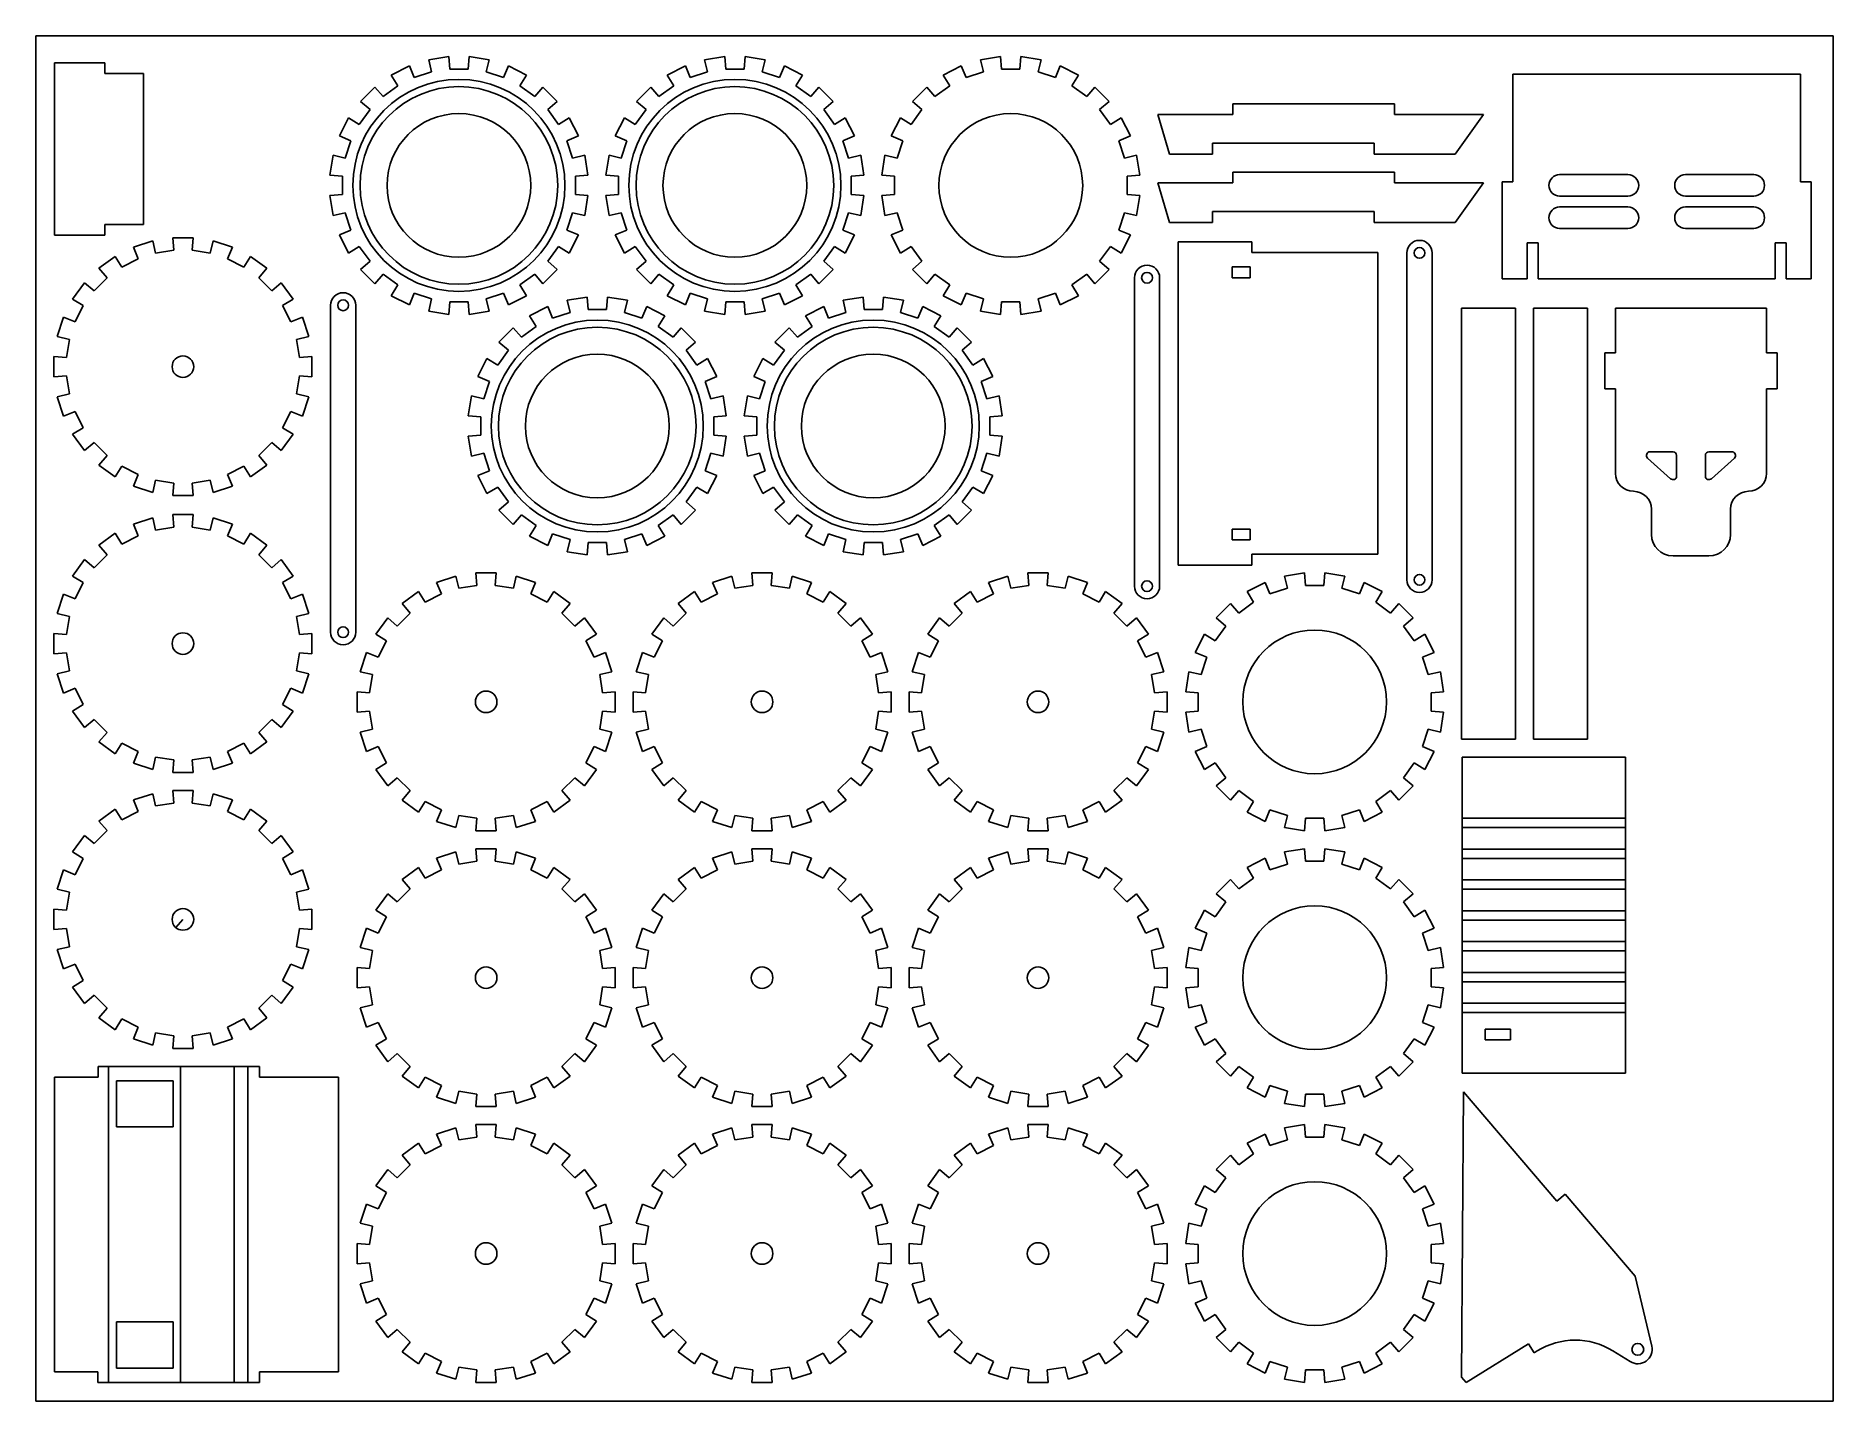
# Model space of a CAD drawing. Extents: x 0 to 500, y 0 to 380.
import ezdxf

# ---------------------------------------------------------------- set-up
doc = ezdxf.new("R2010")
doc.units = 0
doc.header["$MEASUREMENT"] = 0
for name, color, linetype in [('01', 5, 'Continuous'), ('02', 1, 'Continuous'), ('DEFAULT', 7, 'Continuous')]:
    doc.layers.add(name, color=color, linetype=linetype)

msp = doc.modelspace()

# ---------------------------------------------------------------- linework, layer by layer
at = {"layer": '01'}
msp.add_lwpolyline([(0, 0), (500, 0), (500, 380), (0, 380)], close=True, dxfattribs=at)
at = {"layer": '02'}
for p, q in [((396.8366, 162.2368), (442.2132, 162.2368)), ((442.2132, 159.6532), (396.8366, 159.6532)), ((396.8366, 153.6532), (442.2132, 153.6532)), ((442.2132, 151.0696), (396.8366, 151.0696)), ((396.8366, 145.0696), (442.2132, 145.0696)), ((442.2132, 142.486), (396.8366, 142.486)), ((396.8366, 136.486), (442.2132, 136.486)), ((442.2132, 133.9024), (396.8366, 133.9024)), ((396.8366, 127.9024), (442.2132, 127.9024)), ((442.2132, 125.3188), (396.8366, 125.3188)), ((396.8366, 119.3188), (442.2132, 119.3188)), ((442.2132, 116.7352), (396.8366, 116.7352)), ((442.2132, 110.7352), (396.8366, 110.7352)), ((442.2132, 108.1516), (396.8366, 108.1516)), ((20.1777, 5.1777), (20.1777, 93.1777)), ((40.1777, 93.1777), (40.1777, 5.1777)), ((55.1777, 5.1777), (55.1777, 93.1777)), ((58.9387, 93.1777), (58.9387, 5.1777))]:
    msp.add_line(p, q, dxfattribs=at)
for centre, radius in [((117.6751, 338.3849), 29.4999), ((117.6751, 338.3849), 27.5), ((194.4533, 338.385), 29.4999), ((194.4533, 338.385), 27.5), ((156.1752, 271.4138), 29.5), ((232.9533, 271.4138), 29.5), ((156.1752, 271.4137), 27.5), ((232.9533, 271.4138), 27.5)]:
    msp.add_circle(centre, radius, dxfattribs=at)
at = {"layer": 'DEFAULT'}
for p, q in [((5.1777, 324.5002), (5.1777, 372.5002)), ((5.1777, 372.5002), (19.1777, 372.5002)), ((19.1777, 372.5002), (19.1777, 369.5002)), ((98.8652, 369.0798), (103.8985, 371.6444)), ((103.8985, 371.6444), (105.2379, 368.4108)), ((109.2711, 373.39), (114.8506, 374.2738)), ((110.0882, 369.9867), (109.2711, 373.39)), ((114.8506, 374.2738), (115.1252, 370.7845)), ((115.1252, 370.7845), (120.225, 370.7845)), ((120.225, 370.7845), (120.4997, 374.2737)), ((120.4997, 374.2737), (126.0792, 373.39)), ((126.0792, 373.39), (125.2621, 369.9867)), ((130.1123, 368.4108), (131.4517, 371.6444)), ((131.4517, 371.6444), (136.4851, 369.0798)), ((175.6433, 369.0799), (180.6767, 371.6445)), ((180.6767, 371.6445), (182.0161, 368.4109)), ((186.0492, 373.3901), (191.6288, 374.2739)), ((186.8663, 369.9868), (186.0492, 373.3901)), ((191.6288, 374.2739), (191.9034, 370.7846)), ((191.9034, 370.7846), (197.0032, 370.7846)), ((197.0032, 370.7846), (197.2778, 374.2738)), ((197.2778, 374.2738), (202.8573, 373.3901)), ((202.8573, 373.3901), (202.0403, 369.9868)), ((206.8905, 368.4109), (208.2299, 371.6445)), ((208.2299, 371.6445), (213.2632, 369.0799)), ((252.4214, 369.08), (257.4547, 371.6446)), ((257.4547, 371.6446), (258.7941, 368.4109)), ((262.8273, 373.3901), (268.4068, 374.2739)), ((263.6444, 369.9869), (262.8273, 373.3901)), ((268.4068, 374.2739), (268.6814, 370.7846)), ((268.6814, 370.7846), (273.7813, 370.7846)), ((273.7813, 370.7846), (274.0559, 374.2738)), ((274.0559, 374.2738), (279.6354, 373.39)), ((279.6354, 373.39), (278.8183, 369.9868)), ((283.6685, 368.4109), (285.0078, 371.6445)), ((285.0078, 371.6445), (290.0412, 369.0799)), ((19.1777, 369.5002), (29.9628, 369.5002)), ((29.9628, 369.5002), (29.9628, 327.5002)), ((90.3005, 361.765), (94.295, 365.7593)), ((94.295, 365.7593), (96.5681, 363.0979)), ((96.5681, 363.0979), (100.6939, 366.0955)), ((100.6939, 366.0955), (98.8652, 369.0798)), ((105.2379, 368.4108), (110.0882, 369.9867)), ((125.2621, 369.9867), (130.1123, 368.4108)), ((136.4851, 369.0798), (134.6563, 366.0955)), ((134.6563, 366.0955), (138.7822, 363.0979)), ((138.7822, 363.0979), (141.0553, 365.7593)), ((141.0553, 365.7593), (145.0497, 361.765)), ((167.0787, 361.765), (171.0732, 365.7594)), ((171.0732, 365.7594), (173.3462, 363.098)), ((173.3462, 363.098), (177.4721, 366.0956)), ((177.4721, 366.0956), (175.6433, 369.0799)), ((182.0161, 368.4109), (186.8663, 369.9868)), ((202.0403, 369.9868), (206.8905, 368.4109)), ((213.2632, 369.0799), (211.4345, 366.0956)), ((211.4345, 366.0956), (215.5603, 363.098)), ((215.5603, 363.098), (217.8334, 365.7594)), ((217.8334, 365.7594), (221.8279, 361.765)), ((243.8567, 361.7651), (247.8512, 365.7595)), ((247.8512, 365.7595), (250.1243, 363.0981)), ((250.1243, 363.0981), (254.2501, 366.0956)), ((254.2501, 366.0956), (252.4214, 369.08)), ((258.7941, 368.4109), (263.6444, 369.9869)), ((278.8183, 369.9868), (283.6685, 368.4109)), ((290.0412, 369.0799), (288.2124, 366.0956)), ((288.2124, 366.0956), (292.3383, 363.098)), ((292.3383, 363.098), (294.6114, 365.7594)), ((294.6114, 365.7594), (298.6058, 361.765)), ((410.9354, 339.3945), (410.9354, 369.3945)), ((410.9354, 369.3945), (490.9354, 369.3945)), ((490.9354, 369.3945), (490.9354, 339.3945)), ((92.9619, 359.4919), (90.3005, 361.765)), ((145.0497, 361.765), (142.3883, 359.4919)), ((169.7401, 359.4919), (167.0787, 361.765)), ((221.8279, 361.765), (219.1665, 359.4919)), ((246.5181, 359.492), (243.8567, 361.7651)), ((298.6058, 361.765), (295.9444, 359.4919)), ((332.9737, 358.1067), (332.9737, 361.1067)), ((332.9737, 361.1067), (377.9737, 361.1067)), ((377.9737, 361.1067), (377.9737, 358.1067)), ((84.4155, 352.1614), (86.9801, 357.1948)), ((86.9801, 357.1948), (89.9643, 355.366)), ((89.9643, 355.366), (92.9619, 359.4919)), ((142.3883, 359.4919), (145.3859, 355.366)), ((145.3859, 355.366), (148.3702, 357.1948)), ((148.3702, 357.1948), (150.9348, 352.1614)), ((161.1936, 352.1615), (163.7582, 357.1949)), ((163.7582, 357.1949), (166.7425, 355.3661)), ((166.7425, 355.3661), (169.7401, 359.4919)), ((219.1665, 359.4919), (222.1641, 355.3661)), ((222.1641, 355.3661), (225.1483, 357.1949)), ((225.1483, 357.1949), (227.7129, 352.1615)), ((237.9717, 352.1615), (240.5363, 357.1949)), ((240.5363, 357.1949), (243.5205, 355.3661)), ((243.5205, 355.3661), (246.5181, 359.492)), ((295.9444, 359.4919), (298.942, 355.366)), ((298.942, 355.366), (301.9263, 357.1948)), ((301.9263, 357.1948), (304.4909, 352.1614)), ((315.3403, 347.1067), (312.1237, 358.1067)), ((312.1237, 358.1067), (332.9737, 358.1067)), ((377.9737, 358.1067), (402.7599, 358.1067)), ((402.7599, 358.1067), (394.8531, 347.1067)), ((87.649, 350.822), (84.4155, 352.1614)), ((86.0731, 345.9718), (87.649, 350.822)), ((150.9348, 352.1614), (147.7012, 350.822)), ((147.7012, 350.822), (149.2771, 345.9718)), ((164.4272, 350.8221), (161.1936, 352.1615)), ((162.8513, 345.9719), (164.4272, 350.8221)), ((227.7129, 352.1615), (224.4794, 350.8221)), ((224.4794, 350.8221), (226.0553, 345.9719)), ((241.2052, 350.8221), (237.9717, 352.1615)), ((239.6293, 345.9719), (241.2052, 350.8221)), ((304.4909, 352.1614), (301.2573, 350.822)), ((301.2573, 350.822), (302.8333, 345.9718)), ((372.3403, 350.1067), (327.3403, 350.1067)), ((327.3403, 350.1067), (327.3403, 347.1067)), ((372.3403, 347.1067), (372.3403, 350.1067)), ((81.7861, 341.2094), (82.6698, 346.7889)), ((82.6698, 346.7889), (86.0731, 345.9718)), ((149.2771, 345.9718), (152.6804, 346.7889)), ((152.6804, 346.7889), (153.5642, 341.2094)), ((158.5643, 341.2095), (159.448, 346.789)), ((159.448, 346.789), (162.8513, 345.9719)), ((226.0553, 345.9719), (229.4586, 346.789)), ((229.4586, 346.789), (230.3423, 341.2095)), ((235.3423, 341.2095), (236.226, 346.789)), ((236.226, 346.789), (239.6293, 345.9719)), ((302.8333, 345.9718), (306.2365, 346.7889)), ((306.2365, 346.7889), (307.1203, 341.2094)), ((327.3403, 347.1067), (315.3403, 347.1067)), ((394.8531, 347.1067), (372.3403, 347.1067)), ((85.2753, 340.9347), (81.7861, 341.2094)), ((85.2753, 335.8349), (85.2753, 340.9347)), ((153.5642, 341.2094), (150.0749, 340.9347)), ((150.0749, 340.9347), (150.0749, 335.8349)), ((162.0535, 340.9348), (158.5643, 341.2095)), ((162.0535, 335.835), (162.0535, 340.9348)), ((230.3423, 341.2095), (226.8531, 340.9348)), ((226.8531, 340.9348), (226.8531, 335.835)), ((238.8315, 340.9349), (235.3423, 341.2095)), ((238.8315, 335.835), (238.8315, 340.9349)), ((307.1203, 341.2094), (303.631, 340.9348)), ((303.631, 340.9348), (303.631, 335.835)), ((332.9737, 339.1051), (332.9737, 342.1051)), ((332.9737, 342.1051), (377.9737, 342.1051)), ((377.9737, 342.1051), (377.9737, 339.1051)), ((442.9354, 341.3945), (423.9354, 341.3945)), ((477.9354, 341.3945), (458.9354, 341.3945)), ((81.7861, 335.5603), (85.2753, 335.8349)), ((82.6698, 329.9808), (81.7861, 335.5603)), ((150.0749, 335.8349), (153.5642, 335.5603)), ((153.5642, 335.5603), (152.6804, 329.9808)), ((158.5643, 335.5604), (162.0535, 335.835)), ((159.448, 329.9809), (158.5643, 335.5604)), ((226.8531, 335.835), (230.3423, 335.5604)), ((230.3423, 335.5604), (229.4586, 329.9809)), ((235.3423, 335.5604), (238.8315, 335.835)), ((236.226, 329.9809), (235.3423, 335.5604)), ((303.631, 335.835), (307.1203, 335.5604)), ((307.1203, 335.5604), (306.2365, 329.9809)), ((315.3403, 328.1051), (312.1237, 339.1051)), ((312.1237, 339.1051), (332.9737, 339.1051)), ((377.9737, 339.1051), (402.7599, 339.1051)), ((402.7599, 339.1051), (394.8531, 328.1051)), ((407.9354, 312.3945), (407.9354, 339.3945)), ((407.9354, 339.3945), (410.9354, 339.3945)), ((423.9354, 335.3945), (433.4354, 335.3945)), ((433.4354, 335.3945), (442.9354, 335.3945)), ((458.9354, 335.3945), (468.4354, 335.3945)), ((468.4354, 335.3945), (477.9354, 335.3945)), ((490.9354, 339.3945), (493.9354, 339.3945)), ((493.9354, 339.3945), (493.9354, 312.3945)), ((86.0731, 330.7979), (82.6698, 329.9808)), ((87.649, 325.9476), (86.0731, 330.7979)), ((149.2771, 330.7979), (147.7012, 325.9476)), ((152.6804, 329.9808), (149.2771, 330.7979)), ((162.8513, 330.798), (159.448, 329.9809)), ((164.4272, 325.9477), (162.8513, 330.798)), ((226.0553, 330.798), (224.4794, 325.9477)), ((229.4586, 329.9809), (226.0553, 330.798)), ((239.6293, 330.798), (236.226, 329.9809)), ((241.2052, 325.9477), (239.6293, 330.798)), ((302.8333, 330.798), (301.2573, 325.9477)), ((306.2365, 329.9809), (302.8333, 330.798)), ((372.3403, 331.1051), (327.3403, 331.1051)), ((327.3403, 331.1051), (327.3403, 328.1051)), ((372.3403, 328.1051), (372.3403, 331.1051)), ((442.9354, 332.3945), (423.9354, 332.3945)), ((477.9354, 332.3945), (458.9354, 332.3945)), ((29.9628, 327.5002), (19.1789, 327.5002)), ((19.1789, 327.5002), (19.1789, 324.5002)), ((84.4155, 324.6082), (87.649, 325.9476)), ((147.7012, 325.9476), (150.9348, 324.6082)), ((161.1936, 324.6083), (164.4272, 325.9477)), ((224.4794, 325.9477), (227.7129, 324.6083)), ((237.9717, 324.6083), (241.2052, 325.9477)), ((301.2573, 325.9477), (304.4909, 324.6083)), ((327.3403, 328.1051), (315.3403, 328.1051)), ((394.8531, 328.1051), (372.3403, 328.1051)), ((423.9354, 326.3945), (433.4354, 326.3945)), ((433.4354, 326.3945), (442.9354, 326.3945)), ((458.9354, 326.3945), (468.4354, 326.3945)), ((468.4354, 326.3945), (477.9354, 326.3945)), ((19.1789, 324.5002), (5.1777, 324.5002)), ((27.1175, 321.1939), (32.4901, 322.9396)), ((28.4569, 317.9604), (27.1175, 321.1939)), ((32.4901, 322.9396), (33.3071, 319.5363)), ((33.3071, 319.5363), (38.3442, 320.3341)), ((38.3442, 320.3341), (38.0696, 323.8233)), ((38.0696, 323.8233), (43.7186, 323.8233)), ((43.7186, 323.8233), (43.444, 320.3341)), ((43.444, 320.3341), (48.4811, 319.5363)), ((48.4811, 319.5363), (49.2981, 322.9396)), ((49.2981, 322.9396), (54.6707, 321.1939)), ((54.6707, 321.1939), (53.3313, 317.9604)), ((86.9801, 319.575), (84.4155, 324.6082)), ((89.9643, 321.4037), (86.9801, 319.575)), ((92.9619, 317.2779), (89.9643, 321.4037)), ((145.3859, 321.4037), (142.3883, 317.2779)), ((148.3702, 319.575), (145.3859, 321.4037)), ((150.9348, 324.6082), (148.3702, 319.575)), ((163.7582, 319.575), (161.1936, 324.6083)), ((166.7425, 321.4037), (163.7582, 319.575)), ((169.7401, 317.278), (166.7425, 321.4037)), ((222.1641, 321.4037), (219.1665, 317.278)), ((225.1483, 319.575), (222.1641, 321.4037)), ((227.7129, 324.6083), (225.1483, 319.575)), ((240.5363, 319.575), (237.9717, 324.6083)), ((243.5205, 321.4037), (240.5363, 319.575)), ((246.5181, 317.278), (243.5205, 321.4037)), ((298.942, 321.4037), (295.9444, 317.2779)), ((301.9263, 319.575), (298.942, 321.4037)), ((304.4909, 324.6083), (301.9263, 319.575)), ((317.8105, 232.6973), (317.8105, 322.6973)), ((317.8105, 322.6973), (338.265, 322.6973)), ((338.265, 322.6973), (338.265, 319.6973)), ((417.9354, 322.3945), (414.9354, 322.3945)), ((414.9354, 322.3945), (414.9354, 312.3945)), ((417.9354, 312.3945), (417.9354, 322.3945)), ((486.9354, 322.3945), (483.9354, 322.3945)), ((483.9354, 322.3945), (483.9354, 312.3945)), ((486.9354, 312.3945), (486.9354, 322.3945)), ((17.514, 315.3089), (22.0842, 318.6293)), ((19.787, 312.6475), (17.514, 315.3089)), ((22.0842, 318.6293), (23.9129, 315.6451)), ((23.9129, 315.6451), (28.4569, 317.9604)), ((53.3313, 317.9604), (57.8753, 315.6451)), ((57.8753, 315.6451), (59.7041, 318.6293)), ((59.7041, 318.6293), (64.2742, 315.3089)), ((64.2742, 315.3089), (62.0012, 312.6475)), ((90.3005, 315.0048), (92.9619, 317.2779)), ((94.295, 311.0103), (90.3005, 315.0048)), ((145.0497, 315.0048), (141.0553, 311.0103)), ((142.3883, 317.2779), (145.0497, 315.0048)), ((167.0787, 315.0049), (169.7401, 317.278)), ((171.0732, 311.0103), (167.0787, 315.0049)), ((221.8279, 315.0049), (217.8334, 311.0103)), ((219.1665, 317.278), (221.8279, 315.0049)), ((243.8567, 315.0049), (246.5181, 317.278)), ((247.8512, 311.0103), (243.8567, 315.0049)), ((298.6058, 315.0048), (294.6114, 311.0103)), ((295.9444, 317.2779), (298.6058, 315.0048)), ((337.8105, 315.6973), (332.8105, 315.6973)), ((332.8105, 315.6973), (332.8105, 312.6973)), ((337.8105, 312.6973), (337.8105, 315.6973)), ((338.265, 319.6973), (373.3105, 319.6973)), ((373.3105, 319.6973), (373.3105, 235.6973)), ((381.4377, 274.1006), (381.4377, 319.6006)), ((388.4377, 319.6006), (388.4377, 228.6006)), ((10.1991, 306.7442), (13.5195, 311.3144)), ((13.5195, 311.3144), (16.1809, 309.0413)), ((16.1809, 309.0413), (19.787, 312.6475)), ((62.0012, 312.6475), (65.6073, 309.0413)), ((65.6073, 309.0413), (68.2687, 311.3144)), ((68.2687, 311.3144), (71.5892, 306.7442)), ((96.5681, 313.6717), (94.295, 311.0103)), ((100.6939, 310.6741), (96.5681, 313.6717)), ((98.8652, 307.6899), (100.6939, 310.6741)), ((138.7822, 313.6717), (134.6563, 310.6741)), ((134.6563, 310.6741), (136.4851, 307.6899)), ((141.0553, 311.0103), (138.7822, 313.6717)), ((173.3462, 313.6718), (171.0732, 311.0103)), ((177.4721, 310.6742), (173.3462, 313.6718)), ((175.6433, 307.69), (177.4721, 310.6742)), ((215.5603, 313.6718), (211.4345, 310.6742)), ((211.4345, 310.6742), (213.2632, 307.69)), ((217.8334, 311.0103), (215.5603, 313.6718)), ((250.1243, 313.6718), (247.8512, 311.0103)), ((254.2501, 310.6742), (250.1243, 313.6718)), ((252.4214, 307.69), (254.2501, 310.6742)), ((292.3383, 313.6717), (288.2124, 310.6741)), ((288.2124, 310.6741), (290.0412, 307.6899)), ((294.6114, 311.0103), (292.3383, 313.6717)), ((305.6326, 269.7644), (305.6326, 312.692)), ((312.6326, 312.692), (312.6326, 226.8368)), ((332.8105, 312.6973), (337.8105, 312.6973)), ((414.9354, 312.3945), (407.9354, 312.3945)), ((483.9354, 312.3945), (417.9354, 312.3945)), ((493.9354, 312.3945), (486.9354, 312.3945)), ((13.1833, 304.9155), (10.1991, 306.7442)), ((71.5892, 306.7442), (68.6049, 304.9155)), ((81.9609, 259.5226), (81.9609, 305.0226)), ((88.9609, 305.0226), (88.9609, 214.0226)), ((103.8985, 305.1253), (98.8652, 307.6899)), ((105.2379, 308.3588), (103.8985, 305.1253)), ((110.0882, 306.7829), (105.2379, 308.3588)), ((109.2711, 303.3796), (110.0882, 306.7829)), ((115.1252, 305.9851), (114.8506, 302.4959)), ((120.225, 305.9851), (115.1252, 305.9851)), ((120.4997, 302.4959), (120.225, 305.9851)), ((130.1123, 308.3588), (125.2621, 306.7829)), ((125.2621, 306.7829), (126.0792, 303.3796)), ((131.4517, 305.1253), (130.1123, 308.3588)), ((136.4851, 307.6899), (131.4517, 305.1253)), ((147.7711, 306.419), (153.3506, 307.3027)), ((148.5882, 303.0157), (147.7711, 306.419)), ((153.3506, 307.3027), (153.6252, 303.8135)), ((158.7251, 303.8135), (158.9997, 307.3027)), ((158.9997, 307.3027), (164.5792, 306.419)), ((164.5792, 306.419), (163.7621, 303.0157)), ((180.6767, 305.1254), (175.6433, 307.69)), ((182.0161, 308.3589), (180.6767, 305.1254)), ((186.8663, 306.783), (182.0161, 308.3589)), ((186.0492, 303.3797), (186.8663, 306.783)), ((191.9034, 305.9852), (191.6288, 302.496)), ((197.0032, 305.9852), (191.9034, 305.9852)), ((197.2778, 302.496), (197.0032, 305.9852)), ((206.8905, 308.3589), (202.0403, 306.783)), ((202.0403, 306.783), (202.8573, 303.3797)), ((208.2299, 305.1254), (206.8905, 308.3589)), ((213.2632, 307.69), (208.2299, 305.1254)), ((224.5493, 306.4191), (230.1288, 307.3028)), ((225.3663, 303.0158), (224.5493, 306.4191)), ((230.1288, 307.3028), (230.4034, 303.8136)), ((235.5032, 303.8136), (235.7778, 307.3028)), ((235.7778, 307.3028), (241.3574, 306.4191)), ((241.3574, 306.4191), (240.5403, 303.0158)), ((257.4547, 305.1254), (252.4214, 307.69)), ((258.7941, 308.3589), (257.4547, 305.1254)), ((263.6444, 306.783), (258.7941, 308.3589)), ((262.8273, 303.3797), (263.6444, 306.783)), ((268.6814, 305.9852), (268.4068, 302.496)), ((273.7813, 305.9852), (268.6814, 305.9852)), ((274.0559, 302.496), (273.7813, 305.9852)), ((283.6685, 308.3588), (278.8183, 306.7829)), ((278.8183, 306.7829), (279.6354, 303.3796)), ((285.0078, 305.1253), (283.6685, 308.3588)), ((290.0412, 307.6899), (285.0078, 305.1253)), ((5.8888, 296.3383), (7.6344, 301.7109)), ((7.6344, 301.7109), (10.868, 300.3715)), ((10.868, 300.3715), (13.1833, 304.9155)), ((68.6049, 304.9155), (70.9202, 300.3715)), ((70.9202, 300.3715), (74.1538, 301.7109)), ((74.1538, 301.7109), (75.8994, 296.3383)), ((114.8506, 302.4959), (109.2711, 303.3796)), ((126.0792, 303.3796), (120.4997, 302.4959)), ((137.3652, 302.1089), (142.3986, 304.6735)), ((139.194, 299.1245), (137.3652, 302.1089)), ((142.3986, 304.6735), (143.738, 301.4398)), ((143.738, 301.4398), (148.5882, 303.0157)), ((153.6252, 303.8135), (158.7251, 303.8135)), ((163.7621, 303.0157), (168.6124, 301.4398)), ((168.6124, 301.4398), (169.9518, 304.6735)), ((169.9518, 304.6735), (174.9851, 302.1089)), ((174.9851, 302.1089), (173.1564, 299.1245)), ((191.6288, 302.496), (186.0492, 303.3797)), ((202.8573, 303.3797), (197.2778, 302.496)), ((214.1434, 302.1089), (219.1767, 304.6735)), ((215.9721, 299.1246), (214.1434, 302.1089)), ((219.1767, 304.6735), (220.5161, 301.4399)), ((220.5161, 301.4399), (225.3663, 303.0158)), ((230.4034, 303.8136), (235.5032, 303.8136)), ((240.5403, 303.0158), (245.3905, 301.4399)), ((245.3905, 301.4399), (246.7299, 304.6735)), ((246.7299, 304.6735), (251.7633, 302.1089)), ((251.7633, 302.1089), (249.9345, 299.1246)), ((268.4068, 302.496), (262.8273, 303.3797)), ((279.6354, 303.3796), (274.0559, 302.4959)), ((396.6625, 184.2395), (396.6625, 304.2395)), ((396.6625, 304.2395), (411.6625, 304.2395)), ((411.6625, 304.2395), (411.6625, 184.2395)), ((416.664, 184.2395), (416.664, 304.2395)), ((416.664, 304.2395), (431.664, 304.2395)), ((431.664, 304.2395), (431.664, 184.2395)), ((439.4701, 304.2395), (481.4701, 304.2395)), ((439.4701, 291.77), (439.4701, 304.2395)), ((481.4701, 304.2395), (481.4701, 291.77)), ((9.2921, 295.5212), (5.8888, 296.3383)), ((8.4943, 290.4842), (9.2921, 295.5212)), ((75.8994, 296.3383), (72.4961, 295.5212)), ((72.4961, 295.5212), (73.2939, 290.4842)), ((128.8006, 294.7939), (132.795, 298.7884)), ((132.795, 298.7884), (135.0681, 296.127)), ((135.0681, 296.127), (139.194, 299.1245)), ((173.1564, 299.1245), (177.2822, 296.127)), ((177.2822, 296.127), (179.5553, 298.7884)), ((179.5553, 298.7884), (183.5498, 294.7939)), ((205.5787, 294.7939), (209.5732, 298.7884)), ((209.5732, 298.7884), (211.8463, 296.127)), ((211.8463, 296.127), (215.9721, 299.1246)), ((249.9345, 299.1246), (254.0604, 296.127)), ((254.0604, 296.127), (256.3335, 298.7884)), ((256.3335, 298.7884), (260.3279, 294.7939)), ((5.0051, 285.1097), (5.0051, 290.7588)), ((5.0051, 290.7588), (8.4943, 290.4842)), ((73.2939, 290.4842), (76.7831, 290.7588)), ((76.7831, 290.7588), (76.7831, 285.1097)), ((122.9155, 285.1904), (125.4801, 290.2238)), ((125.4801, 290.2238), (128.4644, 288.395)), ((128.4644, 288.395), (131.462, 292.5208)), ((131.462, 292.5208), (128.8006, 294.7939)), ((183.5498, 294.7939), (180.8884, 292.5208)), ((180.8884, 292.5208), (183.886, 288.395)), ((183.886, 288.395), (186.8702, 290.2238)), ((186.8702, 290.2238), (189.4348, 285.1904)), ((199.6937, 285.1904), (202.2583, 290.2238)), ((202.2583, 290.2238), (205.2425, 288.395)), ((205.2425, 288.395), (208.2401, 292.5209)), ((208.2401, 292.5209), (205.5787, 294.7939)), ((260.3279, 294.7939), (257.6665, 292.5209)), ((257.6665, 292.5209), (260.6641, 288.395)), ((260.6641, 288.395), (263.6484, 290.2238)), ((263.6484, 290.2238), (266.213, 285.1904)), ((436.4701, 281.77), (436.4701, 291.77)), ((436.4701, 291.77), (439.4701, 291.77)), ((481.4701, 291.77), (484.4701, 291.77)), ((484.4701, 291.77), (484.4701, 281.77)), ((8.4943, 285.3843), (5.0051, 285.1097)), ((9.2921, 280.3473), (8.4943, 285.3843)), ((73.2939, 285.3843), (72.4961, 280.3473)), ((76.7831, 285.1097), (73.2939, 285.3843)), ((126.1491, 283.851), (122.9155, 285.1904)), ((189.4348, 285.1904), (186.2013, 283.851)), ((202.9272, 283.851), (199.6937, 285.1904)), ((266.213, 285.1904), (262.9794, 283.851)), ((5.8888, 279.5302), (9.2921, 280.3473)), ((72.4961, 280.3473), (75.8994, 279.5302)), ((124.5731, 279.0008), (126.1491, 283.851)), ((186.2013, 283.851), (187.7772, 279.0008)), ((201.3513, 279.0009), (202.9272, 283.851)), ((262.9794, 283.851), (264.5553, 279.0009)), ((439.4701, 281.77), (436.4701, 281.77)), ((439.4701, 258.2395), (439.4701, 281.77)), ((484.4701, 281.77), (481.4701, 281.77)), ((481.4701, 281.77), (481.4701, 258.2395)), ((7.6344, 274.1577), (5.8888, 279.5302)), ((10.868, 275.4971), (7.6344, 274.1577)), ((13.1833, 270.9531), (10.868, 275.4971)), ((70.9202, 275.4971), (68.6049, 270.9531)), ((74.1538, 274.1577), (70.9202, 275.4971)), ((75.8994, 279.5302), (74.1538, 274.1577)), ((120.2861, 274.2383), (121.1699, 279.8178)), ((121.1699, 279.8178), (124.5731, 279.0008)), ((187.7772, 279.0008), (191.1805, 279.8178)), ((191.1805, 279.8178), (192.0642, 274.2383)), ((197.0643, 274.2383), (197.948, 279.8178)), ((197.948, 279.8178), (201.3513, 279.0009)), ((264.5553, 279.0009), (267.9586, 279.8178)), ((267.9586, 279.8178), (268.8423, 274.2383)), ((10.1991, 269.1243), (13.1833, 270.9531)), ((68.6049, 270.9531), (71.5891, 269.1243)), ((123.7754, 273.9637), (120.2861, 274.2383)), ((123.7754, 268.8639), (123.7754, 273.9637)), ((192.0642, 274.2383), (188.575, 273.9637)), ((188.575, 273.9637), (188.575, 268.8639)), ((200.5535, 273.9637), (197.0643, 274.2383)), ((200.5535, 268.864), (200.5535, 273.9637)), ((268.8423, 274.2383), (265.3531, 273.9637)), ((265.3531, 273.9637), (265.3531, 268.864)), ((381.4377, 228.6006), (381.4377, 274.1006)), ((13.5195, 264.5541), (10.1991, 269.1243)), ((16.1809, 266.8272), (13.5195, 264.5541)), ((19.787, 263.2211), (16.1809, 266.8272)), ((65.6073, 266.8272), (62.0012, 263.2211)), ((68.2687, 264.5541), (65.6073, 266.8272)), ((71.5891, 269.1243), (68.2687, 264.5541)), ((120.2861, 268.5893), (123.7754, 268.8639)), ((121.1699, 263.0098), (120.2861, 268.5893)), ((188.575, 268.8639), (192.0642, 268.5893)), ((192.0642, 268.5893), (191.1805, 263.0098)), ((197.0643, 268.5894), (200.5535, 268.864)), ((197.948, 263.0099), (197.0643, 268.5894)), ((265.3531, 268.864), (268.8423, 268.5894)), ((268.8423, 268.5894), (267.9586, 263.0099)), ((305.6326, 226.8368), (305.6326, 269.7644)), ((17.514, 260.5597), (19.787, 263.2211)), ((22.0842, 257.2392), (17.514, 260.5597)), ((23.9129, 260.2235), (22.0842, 257.2392)), ((28.4569, 257.9082), (23.9129, 260.2235)), ((57.8753, 260.2235), (53.3313, 257.9082)), ((59.7041, 257.2392), (57.8753, 260.2235)), ((64.2742, 260.5597), (59.7041, 257.2392)), ((62.0012, 263.2211), (64.2742, 260.5597)), ((124.5732, 263.8268), (121.1699, 263.0098)), ((126.1491, 258.9766), (124.5732, 263.8268)), ((187.7772, 263.8268), (186.2013, 258.9766)), ((191.1805, 263.0098), (187.7772, 263.8268)), ((201.3513, 263.8268), (197.948, 263.0099)), ((202.9272, 258.9767), (201.3513, 263.8268)), ((264.5553, 263.8268), (262.9794, 258.9767)), ((267.9586, 263.0099), (264.5553, 263.8268)), ((448.4071, 262.4962), (454.8012, 256.7415)), ((452.2731, 264.2395), (449.0761, 264.2395)), ((455.4701, 264.2395), (452.2732, 264.2395)), ((456.4701, 257.4848), (456.4701, 263.2395)), ((464.4701, 263.2395), (464.4701, 260.3622)), ((464.4701, 260.3622), (464.4701, 257.4848)), ((471.8642, 264.2395), (465.4701, 264.2395)), ((466.1391, 256.7415), (472.5331, 262.4962)), ((27.1175, 254.6746), (28.4569, 257.9082)), ((33.3071, 256.3322), (32.4901, 252.929)), ((38.3442, 255.5345), (33.3071, 256.3322)), ((38.0696, 252.0452), (38.3442, 255.5345)), ((48.4811, 256.3322), (43.444, 255.5345)), ((43.444, 255.5345), (43.7186, 252.0452)), ((49.2981, 252.929), (48.4811, 256.3322)), ((53.3313, 257.9082), (54.6707, 254.6746)), ((81.9609, 214.0226), (81.9609, 259.5226)), ((122.9155, 257.6372), (126.1491, 258.9766)), ((125.4801, 252.6039), (122.9155, 257.6372)), ((186.2013, 258.9766), (189.4348, 257.6372)), ((189.4348, 257.6372), (186.8702, 252.6039)), ((199.6937, 257.6373), (202.9272, 258.9767)), ((202.2583, 252.604), (199.6937, 257.6373)), ((262.9794, 258.9767), (266.213, 257.6373)), ((266.213, 257.6373), (263.6484, 252.604)), ((32.4901, 252.929), (27.1175, 254.6746)), ((43.7186, 252.0452), (38.0696, 252.0452)), ((54.6707, 254.6746), (49.2981, 252.929)), ((128.4644, 254.4326), (125.4801, 252.6039)), ((131.462, 250.3068), (128.4644, 254.4326)), ((128.8006, 248.0337), (131.462, 250.3068)), ((183.886, 254.4326), (180.8884, 250.3067)), ((180.8884, 250.3067), (183.5498, 248.0337)), ((186.8702, 252.6039), (183.886, 254.4326)), ((205.2425, 254.4327), (202.2583, 252.604)), ((208.2401, 250.3069), (205.2425, 254.4327)), ((205.5787, 248.0338), (208.2401, 250.3069)), ((260.6641, 254.4327), (257.6665, 250.3068)), ((257.6665, 250.3068), (260.3279, 248.0338)), ((263.6484, 252.604), (260.6641, 254.4327)), ((27.1175, 244.1111), (32.4901, 245.8567)), ((32.4901, 245.8567), (33.3071, 242.4534)), ((38.3442, 243.2512), (38.0696, 246.7404)), ((38.0696, 246.7404), (43.7186, 246.7404)), ((43.7186, 246.7404), (43.444, 243.2512)), ((48.4811, 242.4534), (49.2981, 245.8567)), ((49.2981, 245.8567), (54.6707, 244.1111)), ((132.795, 244.0392), (128.8006, 248.0337)), ((135.0681, 246.7006), (132.795, 244.0392)), ((139.194, 243.703), (135.0681, 246.7006)), ((177.2822, 246.7006), (173.1564, 243.703)), ((179.5553, 244.0392), (177.2822, 246.7006)), ((183.5498, 248.0337), (179.5553, 244.0392)), ((209.5732, 244.0393), (205.5787, 248.0338)), ((211.8463, 246.7007), (209.5732, 244.0393)), ((215.9721, 243.7031), (211.8463, 246.7007)), ((254.0604, 246.7007), (249.9345, 243.7031)), ((256.3335, 244.0393), (254.0604, 246.7007)), ((260.3279, 248.0338), (256.3335, 244.0393)), ((449.4701, 241.2395), (449.4701, 248.2395)), ((471.4701, 248.2395), (471.4701, 241.2395)), ((17.514, 238.226), (22.0842, 241.5465)), ((22.0842, 241.5465), (23.9129, 238.5622)), ((23.9129, 238.5622), (28.4569, 240.8775)), ((28.4569, 240.8775), (27.1175, 244.1111)), ((33.3071, 242.4534), (38.3442, 243.2512)), ((43.444, 243.2512), (48.4811, 242.4534)), ((54.6707, 244.1111), (53.3313, 240.8775)), ((53.3313, 240.8775), (57.8753, 238.5622)), ((57.8753, 238.5622), (59.7041, 241.5465)), ((59.7041, 241.5465), (64.2742, 238.226)), ((137.3652, 240.7188), (139.194, 243.703)), ((142.3986, 238.1541), (137.3652, 240.7188)), ((143.738, 241.3877), (142.3986, 238.1541)), ((148.5882, 239.8118), (143.738, 241.3877)), ((168.6124, 241.3877), (163.7621, 239.8118)), ((169.9518, 238.1541), (168.6124, 241.3877)), ((174.9851, 240.7188), (169.9518, 238.1541)), ((173.1564, 243.703), (174.9851, 240.7188)), ((214.1434, 240.7189), (215.9721, 243.7031)), ((219.1767, 238.1542), (214.1434, 240.7189)), ((220.5161, 241.3878), (219.1767, 238.1542)), ((225.3663, 239.8119), (220.5161, 241.3878)), ((245.3905, 241.3878), (240.5403, 239.8119)), ((246.7299, 238.1542), (245.3905, 241.3878)), ((251.7633, 240.7189), (246.7299, 238.1542)), ((249.9345, 243.7031), (251.7633, 240.7189)), ((337.8105, 242.6973), (332.8105, 242.6973)), ((332.8105, 242.6973), (332.8105, 239.6973)), ((337.8105, 239.6973), (337.8105, 242.6973)), ((16.1809, 231.9585), (19.787, 235.5646)), ((19.787, 235.5646), (17.514, 238.226)), ((64.2742, 238.226), (62.0012, 235.5646)), ((62.0012, 235.5646), (65.6073, 231.9585)), ((147.7711, 236.4085), (148.5882, 239.8118)), ((153.3506, 235.5248), (147.7711, 236.4085)), ((153.6253, 239.014), (153.3506, 235.5248)), ((158.7251, 239.014), (153.6253, 239.014)), ((158.9997, 235.5248), (158.7251, 239.014)), ((164.5792, 236.4085), (158.9997, 235.5248)), ((163.7621, 239.8118), (164.5792, 236.4085)), ((224.5493, 236.4086), (225.3663, 239.8119)), ((230.1288, 235.5249), (224.5493, 236.4086)), ((230.4034, 239.0141), (230.1288, 235.5249)), ((235.5032, 239.0141), (230.4034, 239.0141)), ((235.7779, 235.5249), (235.5032, 239.0141)), ((241.3574, 236.4086), (235.7779, 235.5249)), ((240.5403, 239.8119), (241.3574, 236.4086)), ((332.8105, 239.6973), (337.8105, 239.6973)), ((373.3105, 235.6973), (338.265, 235.6973)), ((338.265, 235.6973), (338.265, 232.6973)), ((465.4701, 235.2395), (455.4701, 235.2395)), ((10.1991, 229.6614), (13.5195, 234.2315)), ((13.5195, 234.2315), (16.1809, 231.9585)), ((65.6073, 231.9585), (68.2687, 234.2315)), ((68.2687, 234.2315), (71.5891, 229.6614)), ((122.6997, 227.031), (122.4251, 230.5202)), ((122.4251, 230.5202), (128.0742, 230.5202)), ((128.0742, 230.5202), (127.7996, 227.031)), ((199.4794, 227.031), (199.2048, 230.5202)), ((199.2048, 230.5202), (204.8538, 230.5202)), ((204.8538, 230.5202), (204.5792, 227.031)), ((276.259, 227.031), (275.9844, 230.5202)), ((275.9844, 230.5202), (281.6334, 230.5202)), ((281.6334, 230.5202), (281.3588, 227.031)), ((338.265, 232.6973), (317.8105, 232.6973)), ((347.3659, 229.6364), (352.9454, 230.5201)), ((352.9454, 230.5201), (353.22, 227.0309)), ((358.3198, 227.0309), (358.5944, 230.5201)), ((358.5944, 230.5201), (364.174, 229.6364)), ((13.1833, 227.8326), (10.1991, 229.6614)), ((10.868, 223.2886), (13.1833, 227.8326)), ((71.5891, 229.6614), (68.6049, 227.8326)), ((68.6049, 227.8326), (70.9202, 223.2886)), ((101.8695, 222.0058), (106.4397, 225.3262)), ((106.4397, 225.3262), (108.2684, 222.342)), ((111.473, 227.8908), (116.8456, 229.6365)), ((112.8124, 224.6572), (111.473, 227.8908)), ((116.8456, 229.6365), (117.6627, 226.2332)), ((117.6627, 226.2332), (122.6997, 227.031)), ((127.7996, 227.031), (132.8366, 226.2332)), ((132.8366, 226.2332), (133.6537, 229.6365)), ((133.6537, 229.6365), (139.0263, 227.8908)), ((139.0263, 227.8908), (137.6869, 224.6572)), ((142.2309, 222.342), (144.0596, 225.3262)), ((144.0596, 225.3262), (148.6298, 222.0058)), ((178.6492, 222.0058), (183.2194, 225.3262)), ((183.2194, 225.3262), (185.0481, 222.342)), ((188.2527, 227.8908), (193.6253, 229.6365)), ((189.5921, 224.6572), (188.2527, 227.8908)), ((193.6253, 229.6365), (194.4423, 226.2332)), ((194.4423, 226.2332), (199.4794, 227.031)), ((204.5792, 227.031), (209.6163, 226.2332)), ((209.6163, 226.2332), (210.4334, 229.6365)), ((210.4334, 229.6365), (215.8059, 227.8908)), ((215.8059, 227.8908), (214.4665, 224.6572)), ((219.0105, 222.342), (220.8393, 225.3262)), ((220.8393, 225.3262), (225.4095, 222.0058)), ((255.4288, 222.0058), (259.999, 225.3262)), ((259.999, 225.3262), (261.8277, 222.342)), ((265.0323, 227.8908), (270.4049, 229.6365)), ((266.3717, 224.6572), (265.0323, 227.8908)), ((270.4049, 229.6365), (271.2219, 226.2332)), ((271.2219, 226.2332), (276.259, 227.031)), ((281.3588, 227.031), (286.3959, 226.2332)), ((286.3959, 226.2332), (287.2129, 229.6365)), ((287.2129, 229.6365), (292.5855, 227.8908)), ((292.5855, 227.8908), (291.2461, 224.6572)), ((295.7901, 222.342), (297.6188, 225.3262)), ((297.6188, 225.3262), (302.189, 222.0058)), ((336.9601, 225.3261), (341.9933, 227.8907)), ((338.7888, 222.3419), (336.9601, 225.3261)), ((341.9933, 227.8907), (343.3327, 224.6572)), ((343.3327, 224.6572), (348.1829, 226.2331)), ((348.1829, 226.2331), (347.3659, 229.6364)), ((353.22, 227.0309), (358.3198, 227.0309)), ((364.174, 229.6364), (363.3569, 226.2331)), ((363.3569, 226.2331), (368.2071, 224.6572)), ((368.2071, 224.6572), (369.5465, 227.8907)), ((369.5465, 227.8907), (374.5799, 225.3261)), ((374.5799, 225.3261), (372.7511, 222.3419)), ((5.8888, 219.2554), (7.6344, 224.628)), ((7.6344, 224.628), (10.868, 223.2886)), ((70.9202, 223.2886), (74.1538, 224.628)), ((74.1538, 224.628), (75.8994, 219.2554)), ((104.1426, 219.3444), (101.8695, 222.0058)), ((108.2684, 222.342), (112.8124, 224.6572)), ((137.6869, 224.6572), (142.2309, 222.342)), ((148.6298, 222.0058), (146.3567, 219.3444)), ((180.9223, 219.3444), (178.6492, 222.0058)), ((185.0481, 222.342), (189.5921, 224.6572)), ((214.4665, 224.6572), (219.0105, 222.342)), ((225.4095, 222.0058), (223.1364, 219.3444)), ((257.7018, 219.3444), (255.4288, 222.0058)), ((261.8277, 222.342), (266.3717, 224.6572)), ((291.2461, 224.6572), (295.7901, 222.342)), ((302.189, 222.0058), (299.916, 219.3444)), ((328.3954, 218.0112), (332.3899, 222.0057)), ((332.3899, 222.0057), (334.663, 219.3443)), ((334.663, 219.3443), (338.7888, 222.3419)), ((372.7511, 222.3419), (376.877, 219.3443)), ((376.877, 219.3443), (379.15, 222.0057)), ((379.15, 222.0057), (383.1445, 218.0112)), ((9.2921, 218.4384), (5.8888, 219.2554)), ((8.4943, 213.4013), (9.2921, 218.4384)), ((75.8994, 219.2554), (72.4961, 218.4384)), ((72.4961, 218.4384), (73.2939, 213.4013)), ((94.5546, 213.4411), (97.875, 218.0113)), ((97.875, 218.0113), (100.5365, 215.7382)), ((100.5365, 215.7382), (104.1426, 219.3444)), ((146.3567, 219.3444), (149.9629, 215.7382)), ((149.9629, 215.7382), (152.6243, 218.0113)), ((152.6243, 218.0113), (155.9447, 213.4411)), ((171.3342, 213.4411), (174.6546, 218.0113)), ((174.6546, 218.0113), (177.3161, 215.7382)), ((177.3161, 215.7382), (180.9223, 219.3444)), ((223.1364, 219.3444), (226.7425, 215.7382)), ((226.7425, 215.7382), (229.4039, 218.0113)), ((229.4039, 218.0113), (232.7244, 213.4411)), ((248.1138, 213.4411), (251.4343, 218.0113)), ((251.4343, 218.0113), (254.0957, 215.7382)), ((254.0957, 215.7382), (257.7018, 219.3444)), ((299.916, 219.3444), (303.5221, 215.7382)), ((303.5221, 215.7382), (306.1835, 218.0113)), ((306.1835, 218.0113), (309.5039, 213.4411)), ((328.0592, 211.6123), (331.0568, 215.7381)), ((331.0568, 215.7381), (328.3954, 218.0112)), ((383.1445, 218.0112), (380.4831, 215.7381)), ((380.4831, 215.7381), (383.4807, 211.6123)), ((5.0051, 208.0269), (5.0051, 213.6759)), ((5.0051, 213.6759), (8.4943, 213.4013)), ((73.2939, 213.4013), (76.7831, 213.6759)), ((76.7831, 213.6759), (76.7831, 208.0269)), ((97.5388, 211.6124), (94.5546, 213.4411)), ((95.2236, 207.0683), (97.5388, 211.6124)), ((155.9447, 213.4411), (152.9605, 211.6124)), ((152.9605, 211.6124), (155.2757, 207.0683)), ((174.3185, 211.6124), (171.3342, 213.4411)), ((172.0031, 207.0684), (174.3185, 211.6124)), ((232.7244, 213.4411), (229.7401, 211.6124)), ((229.7401, 211.6124), (232.0554, 207.0684)), ((251.0981, 211.6124), (248.1138, 213.4411)), ((248.7828, 207.0683), (251.0981, 211.6124)), ((309.5039, 213.4411), (306.5197, 211.6124)), ((306.5197, 211.6124), (308.835, 207.0683)), ((322.5104, 208.4077), (325.075, 213.441)), ((325.075, 213.441), (328.0592, 211.6123)), ((383.4807, 211.6123), (386.465, 213.441)), ((386.465, 213.441), (389.0296, 208.4077)), ((8.4943, 208.3015), (5.0051, 208.0269)), ((9.2921, 203.2644), (8.4943, 208.3015)), ((73.2939, 208.3015), (72.4961, 203.2644)), ((76.7831, 208.0269), (73.2939, 208.3015)), ((90.2443, 203.0351), (91.99, 208.4077)), ((91.99, 208.4077), (95.2236, 207.0683)), ((155.2757, 207.0683), (158.5093, 208.4077)), ((158.5093, 208.4077), (160.255, 203.0351)), ((167.0239, 203.0352), (168.7696, 208.4078)), ((168.7696, 208.4078), (172.0031, 207.0684)), ((232.0554, 207.0684), (235.289, 208.4078)), ((235.289, 208.4078), (237.0346, 203.0352)), ((243.8036, 203.0351), (245.5492, 208.4077)), ((245.5492, 208.4077), (248.7828, 207.0683)), ((308.835, 207.0683), (312.0686, 208.4077)), ((312.0686, 208.4077), (313.8142, 203.0351)), ((325.7439, 207.0683), (322.5104, 208.4077)), ((324.168, 202.2181), (325.7439, 207.0683)), ((389.0296, 208.4077), (385.796, 207.0683)), ((385.796, 207.0683), (387.3719, 202.218)), ((5.8888, 202.4474), (9.2921, 203.2644)), ((7.6344, 197.0748), (5.8888, 202.4474)), ((72.4961, 203.2644), (75.8994, 202.4474)), ((75.8994, 202.4474), (74.1538, 197.0748)), ((93.6476, 202.218), (90.2443, 203.0351)), ((92.8498, 197.181), (93.6476, 202.218)), ((160.255, 203.0351), (156.8517, 202.218)), ((156.8517, 202.218), (157.6495, 197.181)), ((170.4272, 202.2181), (167.0239, 203.0352)), ((169.6294, 197.1811), (170.4272, 202.2181)), ((237.0346, 203.0352), (233.6313, 202.2181)), ((233.6313, 202.2181), (234.4291, 197.1811)), ((247.2069, 202.218), (243.8036, 203.0351)), ((246.4091, 197.181), (247.2069, 202.218)), ((313.8142, 203.0351), (310.4109, 202.218)), ((310.4109, 202.218), (311.2087, 197.181)), ((319.881, 197.4556), (320.7647, 203.0351)), ((320.7647, 203.0351), (324.168, 202.2181)), ((387.3719, 202.218), (390.7751, 203.0351)), ((390.7751, 203.0351), (391.6588, 197.4556)), ((10.868, 198.4142), (7.6344, 197.0748)), ((13.1833, 193.8702), (10.868, 198.4142)), ((70.9202, 198.4142), (68.6049, 193.8702)), ((74.1538, 197.0748), (70.9202, 198.4142)), ((89.3606, 191.8065), (89.3606, 197.4556)), ((89.3606, 197.4556), (92.8498, 197.181)), ((157.6495, 197.181), (161.1387, 197.4556)), ((161.1387, 197.4556), (161.1387, 191.8065)), ((166.1402, 191.8066), (166.1402, 197.4557)), ((166.1402, 197.4557), (169.6294, 197.1811)), ((234.4291, 197.1811), (237.9183, 197.4557)), ((237.9183, 197.4557), (237.9183, 191.8066)), ((242.9199, 191.8065), (242.9199, 197.4556)), ((242.9199, 197.4556), (246.4091, 197.181)), ((311.2087, 197.181), (314.6979, 197.4556)), ((314.6979, 197.4556), (314.6979, 191.8065)), ((323.3702, 197.181), (319.881, 197.4556)), ((323.3702, 192.0811), (323.3702, 197.181)), ((391.6588, 197.4556), (388.1696, 197.181)), ((388.1696, 197.181), (388.1696, 192.0813)), ((10.1991, 192.0415), (13.1833, 193.8702)), ((13.5195, 187.4713), (10.1991, 192.0415)), ((71.5891, 192.0415), (68.2687, 187.4713)), ((68.6049, 193.8702), (71.5891, 192.0415)), ((92.8498, 192.0811), (89.3606, 191.8065)), ((93.6476, 187.0441), (92.8498, 192.0811)), ((157.6495, 192.0811), (156.8517, 187.0441)), ((161.1387, 191.8065), (157.6495, 192.0811)), ((169.6294, 192.0812), (166.1402, 191.8066)), ((170.4272, 187.0442), (169.6294, 192.0812)), ((234.4291, 192.0812), (233.6313, 187.0442)), ((237.9183, 191.8066), (234.4291, 192.0812)), ((246.4091, 192.0811), (242.9199, 191.8065)), ((247.2069, 187.0441), (246.4091, 192.0811)), ((311.2087, 192.0811), (310.4109, 187.0441)), ((314.6979, 191.8065), (311.2087, 192.0811)), ((319.881, 191.8065), (323.3702, 192.0811)), ((320.7647, 186.2271), (319.881, 191.8065)), ((388.1696, 192.0813), (391.6588, 191.8065)), ((391.6588, 191.8065), (390.7751, 186.2271)), ((16.1809, 189.7444), (13.5195, 187.4713)), ((19.787, 186.1382), (16.1809, 189.7444)), ((17.514, 183.4767), (19.787, 186.1382)), ((65.6073, 189.7444), (62.0012, 186.1382)), ((62.0012, 186.1382), (64.2742, 183.4767)), ((68.2687, 187.4713), (65.6073, 189.7444)), ((90.2443, 186.2271), (93.6476, 187.0441)), ((91.99, 180.8546), (90.2443, 186.2271)), ((156.8517, 187.0441), (160.255, 186.2271)), ((160.255, 186.2271), (158.5093, 180.8546)), ((167.0239, 186.2271), (170.4272, 187.0442)), ((168.7696, 180.8546), (167.0239, 186.2271)), ((233.6313, 187.0442), (237.0346, 186.2271)), ((237.0346, 186.2271), (235.289, 180.8546)), ((243.8036, 186.2271), (247.2069, 187.0441)), ((245.5492, 180.8546), (243.8036, 186.2271)), ((310.4109, 187.0441), (313.8142, 186.2271)), ((313.8142, 186.2271), (312.0686, 180.8546)), ((324.168, 187.0441), (320.7647, 186.2271)), ((325.7439, 182.1939), (324.168, 187.0441)), ((387.3719, 187.0441), (385.796, 182.1939)), ((390.7751, 186.2271), (387.3719, 187.0441)), ((22.0842, 180.1563), (17.514, 183.4767)), ((23.9129, 183.1405), (22.0842, 180.1563)), ((28.4569, 180.8252), (23.9129, 183.1405)), ((27.1175, 177.5917), (28.4569, 180.8252)), ((57.8753, 183.1405), (53.3313, 180.8252)), ((53.3313, 180.8252), (54.6707, 177.5917)), ((59.704, 180.1563), (57.8753, 183.1405)), ((64.2742, 183.4767), (59.704, 180.1563)), ((95.2236, 182.1938), (91.99, 180.8546)), ((97.5388, 177.6499), (95.2236, 182.1938)), ((155.2757, 182.1938), (152.9605, 177.6499)), ((158.5093, 180.8546), (155.2757, 182.1938)), ((172.0031, 182.1939), (168.7696, 180.8546)), ((174.3185, 177.65), (172.0031, 182.1939)), ((232.0554, 182.1939), (229.7401, 177.65)), ((235.289, 180.8546), (232.0554, 182.1939)), ((248.7828, 182.1938), (245.5492, 180.8546)), ((251.0981, 177.6499), (248.7828, 182.1938)), ((308.835, 182.1938), (306.5197, 177.6499)), ((312.0686, 180.8546), (308.835, 182.1938)), ((322.5104, 180.8545), (325.7439, 182.1939)), ((325.075, 175.8211), (322.5104, 180.8545)), ((385.796, 182.1939), (389.0296, 180.8545)), ((389.0296, 180.8545), (386.465, 175.8211)), ((411.6625, 184.2395), (396.6625, 184.2395)), ((431.664, 184.2395), (416.664, 184.2395)), ((32.4901, 175.846), (27.1175, 177.5917)), ((33.3071, 179.2493), (32.4901, 175.846)), ((38.3442, 178.4515), (33.3071, 179.2493)), ((38.0696, 174.9623), (38.3442, 178.4515)), ((48.4811, 179.2493), (43.444, 178.4515)), ((43.444, 178.4515), (43.7186, 174.9623)), ((49.2981, 175.846), (48.4811, 179.2493)), ((54.6707, 177.5917), (49.2981, 175.846)), ((94.5546, 175.8212), (97.5388, 177.6499)), ((97.875, 171.2509), (94.5546, 175.8212)), ((155.9447, 175.8212), (152.6243, 171.2509)), ((152.9605, 177.6499), (155.9447, 175.8212)), ((171.3342, 175.8212), (174.3185, 177.65)), ((174.6546, 171.251), (171.3342, 175.8212)), ((232.7244, 175.8212), (229.4039, 171.251)), ((229.7401, 177.65), (232.7244, 175.8212)), ((248.1139, 175.8212), (251.0981, 177.6499)), ((251.4343, 171.2509), (248.1139, 175.8212)), ((309.5039, 175.8212), (306.1835, 171.2509)), ((306.5197, 177.6499), (309.5039, 175.8212)), ((328.0592, 177.6499), (325.075, 175.8211)), ((331.0568, 173.524), (328.0592, 177.6499)), ((383.4807, 177.6499), (380.4831, 173.524)), ((386.465, 175.8211), (383.4807, 177.6499)), ((396.8366, 162.2369), (396.8366, 179.2369)), ((396.8366, 179.2369), (442.2132, 179.2369)), ((442.2132, 179.2369), (442.2132, 162.2369)), ((43.7186, 174.9623), (38.0696, 174.9623)), ((100.5365, 173.524), (97.875, 171.2509)), ((104.1426, 169.918), (100.5365, 173.524)), ((149.9628, 173.524), (146.3567, 169.918)), ((152.6243, 171.2509), (149.9628, 173.524)), ((177.3161, 173.5241), (174.6546, 171.251)), ((180.9223, 169.918), (177.3161, 173.5241)), ((226.7425, 173.5241), (223.1364, 169.918)), ((229.4039, 171.251), (226.7425, 173.5241)), ((254.0957, 173.524), (251.4343, 171.2509)), ((257.7018, 169.918), (254.0957, 173.524)), ((303.5221, 173.524), (299.916, 169.918)), ((306.1835, 171.2509), (303.5221, 173.524)), ((328.3954, 171.2509), (331.0568, 173.524)), ((332.3899, 167.2565), (328.3954, 171.2509)), ((383.1445, 171.2509), (379.15, 167.2565)), ((380.4831, 173.524), (383.1445, 171.2509)), ((27.1175, 167.3305), (32.4901, 169.0761)), ((28.4569, 164.0969), (27.1175, 167.3305)), ((32.4901, 169.0761), (33.3071, 165.6728)), ((33.3071, 165.6728), (38.3442, 166.4706)), ((38.3442, 166.4706), (38.0696, 169.9598)), ((38.0696, 169.9598), (43.7186, 169.9598)), ((43.7186, 169.9598), (43.444, 166.4706)), ((43.444, 166.4706), (48.4811, 165.6728)), ((48.4811, 165.6728), (49.2981, 169.0761)), ((49.2981, 169.0761), (54.6707, 167.3305)), ((54.6707, 167.3305), (53.3313, 164.0969)), ((101.8695, 167.2565), (104.1426, 169.918)), ((106.4397, 163.9361), (101.8695, 167.2565)), ((108.2684, 166.9203), (106.4397, 163.9361)), ((112.8124, 164.605), (108.2684, 166.9203)), ((142.2309, 166.9203), (137.6869, 164.605)), ((144.0596, 163.9361), (142.2309, 166.9203)), ((148.6298, 167.2565), (144.0596, 163.9361)), ((146.3567, 169.918), (148.6298, 167.2565)), ((178.6492, 167.2565), (180.9223, 169.918)), ((183.2194, 163.9361), (178.6492, 167.2565)), ((185.0481, 166.9204), (183.2194, 163.9361)), ((189.5921, 164.6051), (185.0481, 166.9204)), ((219.0105, 166.9204), (214.4665, 164.6051)), ((220.8393, 163.9361), (219.0105, 166.9204)), ((225.4095, 167.2565), (220.8393, 163.9361)), ((223.1364, 169.918), (225.4095, 167.2565)), ((255.4288, 167.2565), (257.7018, 169.918)), ((259.9989, 163.9361), (255.4288, 167.2565)), ((261.8277, 166.9203), (259.9989, 163.9361)), ((266.3717, 164.605), (261.8277, 166.9203)), ((295.7901, 166.9203), (291.2461, 164.605)), ((297.6188, 163.9361), (295.7901, 166.9203)), ((302.189, 167.2565), (297.6188, 163.9361)), ((299.916, 169.918), (302.189, 167.2565)), ((334.663, 169.9179), (332.3899, 167.2565)), ((338.7888, 166.9203), (334.663, 169.9179)), ((336.9601, 163.936), (338.7888, 166.9203)), ((376.877, 169.9179), (372.7511, 166.9203)), ((372.7511, 166.9203), (374.5799, 163.936)), ((379.15, 167.2565), (376.877, 169.9179)), ((17.514, 161.4454), (22.0842, 164.7659)), ((19.787, 158.784), (17.514, 161.4454)), ((22.0842, 164.7659), (23.9129, 161.7816)), ((23.9129, 161.7816), (28.4569, 164.0969)), ((53.3313, 164.0969), (57.8753, 161.7816)), ((57.8753, 161.7816), (59.7041, 164.7659)), ((59.7041, 164.7659), (64.2742, 161.4454)), ((64.2742, 161.4454), (62.0012, 158.784)), ((111.4731, 161.3714), (112.8124, 164.605)), ((116.8456, 159.6257), (111.4731, 161.3714)), ((117.6627, 163.0291), (116.8456, 159.6257)), ((122.6997, 162.2312), (117.6627, 163.0291)), ((122.4251, 158.7421), (122.6997, 162.2312)), ((132.8366, 163.0291), (127.7996, 162.2312)), ((127.7996, 162.2312), (128.0742, 158.7421)), ((133.6537, 159.6257), (132.8366, 163.0291)), ((139.0263, 161.3714), (133.6537, 159.6257)), ((137.6869, 164.605), (139.0263, 161.3714)), ((188.2527, 161.3715), (189.5921, 164.6051)), ((193.6253, 159.6258), (188.2527, 161.3715)), ((194.4423, 163.0291), (193.6253, 159.6258)), ((199.4794, 162.2313), (194.4423, 163.0291)), ((199.2048, 158.7421), (199.4794, 162.2313)), ((209.6163, 163.0291), (204.5792, 162.2313)), ((204.5792, 162.2313), (204.8538, 158.7421)), ((210.4334, 159.6258), (209.6163, 163.0291)), ((215.8059, 161.3715), (210.4334, 159.6258)), ((214.4665, 164.6051), (215.8059, 161.3715)), ((265.0323, 161.3714), (266.3717, 164.605)), ((270.4049, 159.6257), (265.0323, 161.3714)), ((271.2219, 163.0291), (270.4049, 159.6257)), ((276.259, 162.2312), (271.2219, 163.0291)), ((275.9844, 158.7421), (276.259, 162.2312)), ((286.3959, 163.0291), (281.3588, 162.2312)), ((281.3588, 162.2312), (281.6334, 158.7421)), ((287.2129, 159.6257), (286.3959, 163.0291)), ((292.5854, 161.3714), (287.2129, 159.6257)), ((291.2461, 164.605), (292.5854, 161.3714)), ((341.9933, 161.3714), (336.9601, 163.936)), ((343.3327, 164.605), (341.9933, 161.3714)), ((348.1829, 163.029), (343.3327, 164.605)), ((347.3659, 159.6258), (348.1829, 163.029)), ((353.22, 162.2313), (352.9454, 158.742)), ((358.3198, 162.2313), (353.22, 162.2313)), ((358.5944, 158.742), (358.3198, 162.2313)), ((368.2071, 164.605), (363.3569, 163.0291)), ((363.3569, 163.0291), (364.174, 159.6258)), ((369.5465, 161.3714), (368.2071, 164.605)), ((374.5799, 163.936), (369.5465, 161.3714)), ((396.8366, 159.6533), (396.8366, 162.2369)), ((442.2132, 162.2369), (442.2132, 159.6533)), ((10.1991, 152.8808), (13.5195, 157.4509)), ((13.5195, 157.4509), (16.1809, 155.1779)), ((16.1809, 155.1779), (19.787, 158.784)), ((62.0012, 158.784), (65.6073, 155.1779)), ((65.6073, 155.1779), (68.2687, 157.451)), ((68.2687, 157.451), (71.5891, 152.8808)), ((128.0742, 158.7421), (122.4251, 158.7421)), ((204.8538, 158.7421), (199.2048, 158.7421)), ((281.6334, 158.7421), (275.9844, 158.7421)), ((352.9454, 158.742), (347.3659, 159.6258)), ((364.174, 159.6258), (358.5944, 158.742)), ((396.8366, 153.6533), (396.8366, 159.6533)), ((442.2132, 159.6533), (442.2132, 153.6533)), ((13.1833, 151.052), (10.1991, 152.8808)), ((10.868, 146.5079), (13.1833, 151.052)), ((71.5891, 152.8808), (68.6049, 151.052)), ((68.6049, 151.052), (70.9202, 146.5079)), ((111.473, 151.1112), (116.8456, 152.8569)), ((112.8124, 147.8777), (111.473, 151.1112)), ((116.8456, 152.8569), (117.6627, 149.4536)), ((117.6627, 149.4536), (122.6997, 150.2514)), ((122.6997, 150.2514), (122.4251, 153.7406)), ((122.4251, 153.7406), (128.0742, 153.7406)), ((128.0742, 153.7406), (127.7996, 150.2514)), ((127.7996, 150.2514), (132.8366, 149.4536)), ((132.8366, 149.4536), (133.6537, 152.8569)), ((133.6537, 152.8569), (139.0263, 151.1112)), ((139.0263, 151.1112), (137.6869, 147.8777)), ((188.2527, 151.1112), (193.6253, 152.8569)), ((189.5921, 147.8777), (188.2527, 151.1112)), ((193.6253, 152.8569), (194.4423, 149.4536)), ((194.4423, 149.4536), (199.4794, 150.2514)), ((199.4794, 150.2514), (199.2048, 153.7406)), ((199.2048, 153.7406), (204.8538, 153.7406)), ((204.8538, 153.7406), (204.5792, 150.2514)), ((204.5792, 150.2514), (209.6163, 149.4536)), ((209.6163, 149.4536), (210.4334, 152.8569)), ((210.4334, 152.8569), (215.8059, 151.1112)), ((215.8059, 151.1112), (214.4665, 147.8777)), ((265.0323, 151.1112), (270.4049, 152.8569)), ((266.3717, 147.8777), (265.0323, 151.1112)), ((270.4049, 152.8569), (271.2219, 149.4536)), ((271.2219, 149.4536), (276.259, 150.2514)), ((276.259, 150.2514), (275.9844, 153.7406)), ((275.9844, 153.7406), (281.6334, 153.7406)), ((281.6334, 153.7406), (281.3588, 150.2514)), ((281.3588, 150.2514), (286.3959, 149.4536)), ((286.3959, 149.4536), (287.2129, 152.8569)), ((287.2129, 152.8569), (292.5855, 151.1112)), ((292.5855, 151.1112), (291.2461, 147.8777)), ((336.9601, 148.5466), (341.9933, 151.1113)), ((341.9933, 151.1113), (343.3327, 147.8777)), ((347.3659, 152.8569), (352.9454, 153.7406)), ((348.1829, 149.4536), (347.3659, 152.8569)), ((352.9454, 153.7406), (353.22, 150.2514)), ((353.22, 150.2514), (358.3198, 150.2514)), ((358.3198, 150.2514), (358.5944, 153.7406)), ((358.5944, 153.7406), (364.174, 152.8569)), ((364.174, 152.8569), (363.3569, 149.4536)), ((368.2071, 147.8777), (369.5465, 151.1113)), ((369.5465, 151.1113), (374.5799, 148.5466)), ((396.8366, 151.0697), (396.8366, 153.6533)), ((396.8366, 145.0697), (396.8366, 151.0697)), ((442.2132, 153.6533), (442.2132, 151.0697)), ((442.2132, 151.0697), (442.2132, 145.0697)), ((5.8888, 142.4749), (7.6344, 147.8474)), ((7.6344, 147.8474), (10.868, 146.5079)), ((70.9202, 146.5079), (74.1538, 147.8474)), ((74.1538, 147.8474), (75.8994, 142.4749)), ((101.8695, 145.2262), (106.4397, 148.5466)), ((104.1426, 142.5648), (101.8695, 145.2262)), ((106.4397, 148.5466), (108.2684, 145.5624)), ((108.2684, 145.5624), (112.8124, 147.8777)), ((137.6869, 147.8777), (142.2309, 145.5624)), ((142.2309, 145.5624), (144.0596, 148.5466)), ((144.0596, 148.5466), (148.6298, 145.2262)), ((148.6298, 145.2262), (146.3567, 142.5648)), ((178.6492, 145.2262), (183.2194, 148.5466)), ((180.9223, 142.5648), (178.6492, 145.2262)), ((183.2194, 148.5466), (185.0481, 145.5624)), ((185.0481, 145.5624), (189.5921, 147.8777)), ((214.4665, 147.8777), (219.0105, 145.5624)), ((219.0105, 145.5624), (220.8393, 148.5466)), ((220.8393, 148.5466), (225.4095, 145.2262)), ((225.4095, 145.2262), (223.1364, 142.5648)), ((255.4288, 145.2262), (259.999, 148.5466)), ((257.7018, 142.5648), (255.4288, 145.2262)), ((259.999, 148.5466), (261.8277, 145.5624)), ((261.8277, 145.5624), (266.3717, 147.8777)), ((291.2461, 147.8777), (295.7901, 145.5624)), ((295.7901, 145.5624), (297.6188, 148.5466)), ((297.6188, 148.5466), (302.189, 145.2262)), ((302.189, 145.2262), (299.916, 142.5648)), ((328.3954, 141.2316), (332.3899, 145.2262)), ((332.3899, 145.2262), (334.663, 142.5647)), ((334.663, 142.5647), (338.7888, 145.5623)), ((338.7888, 145.5623), (336.9601, 148.5466)), ((343.3327, 147.8777), (348.1829, 149.4536)), ((363.3569, 149.4536), (368.2071, 147.8777)), ((374.5799, 148.5466), (372.7511, 145.5623)), ((372.7511, 145.5623), (376.877, 142.5647)), ((376.877, 142.5647), (379.15, 145.2262)), ((379.15, 145.2262), (383.1445, 141.2316)), ((396.8366, 142.4861), (396.8366, 145.0697)), ((442.2132, 145.0697), (442.2132, 142.4861)), ((9.2921, 141.6578), (5.8888, 142.4749)), ((8.4943, 136.6207), (9.2921, 141.6578)), ((75.8994, 142.4749), (72.4961, 141.6578)), ((72.4961, 141.6578), (73.2939, 136.6207)), ((94.5546, 136.6615), (97.875, 141.2317)), ((97.875, 141.2317), (100.5365, 138.9586)), ((100.5365, 138.9586), (104.1426, 142.5648)), ((146.3567, 142.5648), (149.9629, 138.9586)), ((149.9629, 138.9586), (152.6243, 141.2317)), ((152.6243, 141.2317), (155.9447, 136.6615)), ((171.3342, 136.6615), (174.6546, 141.2317)), ((174.6546, 141.2317), (177.3161, 138.9586)), ((177.3161, 138.9586), (180.9223, 142.5648)), ((223.1364, 142.5648), (226.7425, 138.9586)), ((226.7425, 138.9586), (229.4039, 141.2317)), ((229.4039, 141.2317), (232.7244, 136.6615)), ((248.1138, 136.6615), (251.4343, 141.2317)), ((251.4343, 141.2317), (254.0957, 138.9586)), ((254.0957, 138.9586), (257.7018, 142.5648)), ((299.916, 142.5648), (303.5221, 138.9586)), ((303.5221, 138.9586), (306.1835, 141.2317)), ((306.1835, 141.2317), (309.5039, 136.6615)), ((331.0568, 138.9586), (328.3954, 141.2316)), ((383.1445, 141.2316), (380.4831, 138.9586)), ((396.8366, 136.4861), (396.8366, 142.4861)), ((442.2132, 142.4861), (442.2132, 136.4861)), ((5.0051, 131.2463), (5.0051, 136.8954)), ((5.0051, 136.8954), (8.4943, 136.6207)), ((73.2939, 136.6207), (76.7831, 136.8954)), ((76.7831, 136.8954), (76.7831, 131.2463)), ((97.5388, 134.8328), (94.5546, 136.6615)), ((155.9447, 136.6615), (152.9605, 134.8328)), ((174.3185, 134.8327), (171.3342, 136.6615)), ((232.7244, 136.6615), (229.7401, 134.8327)), ((251.0981, 134.8328), (248.1138, 136.6615)), ((309.5039, 136.6615), (306.5197, 134.8328)), ((322.5104, 131.6282), (325.075, 136.6615)), ((325.075, 136.6615), (328.0592, 134.8327)), ((328.0592, 134.8327), (331.0568, 138.9586)), ((380.4831, 138.9586), (383.4807, 134.8327)), ((383.4807, 134.8327), (386.465, 136.6615)), ((386.465, 136.6615), (389.0296, 131.6282)), ((396.8366, 133.9025), (396.8366, 136.4861)), ((442.2132, 136.4861), (442.2132, 133.9025)), ((8.4943, 131.5209), (5.0051, 131.2463)), ((9.2921, 126.4838), (8.4943, 131.5209)), ((40.8941, 134.0708), (38.9458, 131.7896)), ((73.2939, 131.5209), (72.4961, 126.4838)), ((76.7831, 131.2463), (73.2939, 131.5209)), ((90.2443, 126.2556), (91.99, 131.6282)), ((91.99, 131.6282), (95.2236, 130.2888)), ((95.2236, 130.2888), (97.5388, 134.8328)), ((152.9605, 134.8328), (155.2757, 130.2888)), ((155.2757, 130.2888), (158.5093, 131.6282)), ((158.5093, 131.6282), (160.255, 126.2556)), ((167.0239, 126.2555), (168.7696, 131.6281)), ((168.7696, 131.6281), (172.0031, 130.2887)), ((172.0031, 130.2887), (174.3185, 134.8327)), ((229.7401, 134.8327), (232.0554, 130.2887)), ((232.0554, 130.2887), (235.289, 131.6281)), ((235.289, 131.6281), (237.0346, 126.2555)), ((243.8036, 126.2556), (245.5492, 131.6282)), ((245.5492, 131.6282), (248.7828, 130.2888)), ((248.7828, 130.2888), (251.0981, 134.8328)), ((306.5197, 134.8328), (308.8351, 130.2888)), ((308.8351, 130.2888), (312.0687, 131.6282)), ((312.0687, 131.6282), (313.8143, 126.2556)), ((325.7439, 130.2888), (322.5104, 131.6282)), ((324.168, 125.4386), (325.7439, 130.2888)), ((389.0296, 131.6282), (385.796, 130.2888)), ((385.796, 130.2888), (387.3719, 125.4386)), ((396.8366, 127.9025), (396.8366, 133.9025)), ((442.2132, 133.9025), (442.2132, 127.9025)), ((5.8888, 125.6668), (9.2921, 126.4838)), ((7.6344, 120.2942), (5.8888, 125.6668)), ((72.4961, 126.4838), (75.8994, 125.6668)), ((75.8994, 125.6668), (74.1538, 120.2942)), ((93.6476, 125.4386), (90.2443, 126.2556)), ((92.8498, 120.4015), (93.6476, 125.4386)), ((160.255, 126.2556), (156.8517, 125.4386)), ((156.8517, 125.4386), (157.6495, 120.4015)), ((170.4272, 125.4385), (167.0239, 126.2555)), ((169.6294, 120.4014), (170.4272, 125.4385)), ((237.0346, 126.2555), (233.6313, 125.4385)), ((233.6313, 125.4385), (234.4291, 120.4014)), ((247.2069, 125.4386), (243.8036, 126.2556)), ((246.4091, 120.4015), (247.2069, 125.4386)), ((313.8143, 126.2556), (310.411, 125.4386)), ((310.411, 125.4386), (311.2088, 120.4015)), ((319.881, 120.6761), (320.7647, 126.2556)), ((320.7647, 126.2556), (324.168, 125.4386)), ((387.3719, 125.4386), (390.7751, 126.2556)), ((390.7751, 126.2556), (391.6588, 120.6761)), ((396.8366, 125.3188), (396.8366, 127.9025)), ((396.8366, 119.3188), (396.8366, 125.3188)), ((442.2132, 127.9025), (442.2132, 125.3188)), ((442.2132, 125.3188), (442.2132, 119.3188)), ((10.868, 121.6336), (7.6344, 120.2942)), ((13.1833, 117.0896), (10.868, 121.6336)), ((70.9202, 121.6336), (68.6049, 117.0896)), ((74.1538, 120.2942), (70.9202, 121.6336)), ((89.3606, 115.027), (89.3606, 120.676)), ((89.3606, 120.676), (92.8498, 120.4015)), ((157.6495, 120.4015), (161.1387, 120.6761)), ((161.1387, 120.6761), (161.1387, 115.0271)), ((166.1402, 115.027), (166.1402, 120.676)), ((166.1402, 120.676), (169.6294, 120.4014)), ((234.4291, 120.4014), (237.9183, 120.676)), ((237.9183, 120.676), (237.9183, 115.027)), ((242.9199, 115.027), (242.9199, 120.676)), ((242.9199, 120.676), (246.4091, 120.4015)), ((311.2088, 120.4015), (314.698, 120.6761)), ((314.698, 120.6761), (314.698, 115.0271)), ((323.3702, 120.4015), (319.881, 120.6761)), ((323.3702, 115.3017), (323.3702, 120.4015)), ((391.6588, 120.6761), (388.1696, 120.4015)), ((388.1696, 120.4015), (388.1696, 115.3017)), ((10.1991, 115.2609), (13.1833, 117.0896)), ((13.5195, 110.6907), (10.1991, 115.2609)), ((71.5892, 115.2609), (68.2687, 110.6907)), ((68.6049, 117.0896), (71.5892, 115.2609)), ((92.8498, 115.3016), (89.3606, 115.027)), ((93.6476, 110.2645), (92.8498, 115.3016)), ((157.6495, 115.3017), (156.8517, 110.2645)), ((161.1387, 115.0271), (157.6495, 115.3017)), ((169.6294, 115.3016), (166.1402, 115.027)), ((170.4272, 110.2645), (169.6294, 115.3016)), ((234.4291, 115.3016), (233.6313, 110.2645)), ((237.9183, 115.027), (234.4291, 115.3016)), ((246.4091, 115.3016), (242.9199, 115.027)), ((247.2069, 110.2645), (246.4091, 115.3016)), ((311.2088, 115.3017), (310.411, 110.2645)), ((314.698, 115.0271), (311.2088, 115.3017)), ((319.881, 115.0271), (323.3702, 115.3017)), ((320.7647, 109.4476), (319.881, 115.0271)), ((388.1696, 115.3017), (391.6588, 115.0271)), ((391.6588, 115.0271), (390.7751, 109.4476)), ((396.8366, 116.7352), (396.8366, 119.3188)), ((396.8366, 110.7352), (396.8366, 116.7352)), ((442.2132, 119.3188), (442.2132, 116.7352)), ((442.2132, 116.7352), (442.2132, 110.7352)), ((16.1809, 112.9638), (13.5195, 110.6907)), ((19.787, 109.3576), (16.1809, 112.9638)), ((65.6073, 112.9638), (62.0012, 109.3576)), ((68.2687, 110.6907), (65.6073, 112.9638)), ((90.2443, 109.4474), (93.6476, 110.2645)), ((156.8517, 110.2645), (160.255, 109.4474)), ((167.0239, 109.4474), (170.4272, 110.2645)), ((233.6313, 110.2645), (237.0346, 109.4474)), ((243.8036, 109.4474), (247.2069, 110.2645)), ((310.411, 110.2645), (313.8143, 109.4474)), ((324.168, 110.2646), (320.7647, 109.4476)), ((325.7439, 105.4144), (324.168, 110.2646)), ((387.3719, 110.2646), (385.796, 105.4144)), ((390.7751, 109.4476), (387.3719, 110.2646)), ((396.8366, 108.1516), (396.8366, 110.7352)), ((442.2132, 110.7352), (442.2132, 108.1516)), ((17.514, 106.6962), (19.787, 109.3576)), ((22.0842, 103.3758), (17.514, 106.6962)), ((23.9129, 106.36), (22.0842, 103.3758)), ((28.4569, 104.0447), (23.9129, 106.36)), ((57.8753, 106.36), (53.3313, 104.0447)), ((59.704, 103.3758), (57.8753, 106.36)), ((64.2742, 106.6962), (59.704, 103.3758)), ((62.0012, 109.3576), (64.2742, 106.6962)), ((91.99, 104.0749), (90.2443, 109.4474)), ((95.2236, 105.4143), (91.99, 104.0749)), ((97.5388, 100.8703), (95.2236, 105.4143)), ((155.2757, 105.4144), (152.9605, 100.8704)), ((158.5093, 104.075), (155.2757, 105.4144)), ((160.255, 109.4474), (158.5093, 104.075)), ((168.7696, 104.0749), (167.0239, 109.4474)), ((172.0031, 105.4143), (168.7696, 104.0749)), ((174.3185, 100.8703), (172.0031, 105.4143)), ((232.0554, 105.4143), (229.7401, 100.8703)), ((235.289, 104.0749), (232.0554, 105.4143)), ((237.0346, 109.4474), (235.289, 104.0749)), ((245.5492, 104.0749), (243.8036, 109.4474)), ((248.7828, 105.4143), (245.5492, 104.0749)), ((251.0981, 100.8703), (248.7828, 105.4143)), ((308.8351, 105.4144), (306.5197, 100.8704)), ((312.0687, 104.075), (308.8351, 105.4144)), ((313.8143, 109.4474), (312.0687, 104.075)), ((322.5104, 104.075), (325.7439, 105.4144)), ((385.796, 105.4144), (389.0296, 104.075)), ((396.8366, 91.2368), (396.8366, 108.1516)), ((442.2132, 108.1516), (442.2132, 91.2368)), ((27.1175, 100.8112), (28.4569, 104.0447)), ((32.4901, 99.0655), (27.1175, 100.8112)), ((33.3071, 102.4688), (32.4901, 99.0655)), ((38.3442, 101.671), (33.3071, 102.4688)), ((38.0696, 98.1818), (38.3442, 101.671)), ((48.4811, 102.4688), (43.444, 101.671)), ((43.444, 101.671), (43.7186, 98.1818)), ((49.2981, 99.0655), (48.4811, 102.4688)), ((54.6707, 100.8112), (49.2981, 99.0655)), ((53.3313, 104.0447), (54.6707, 100.8112)), ((94.5546, 99.0416), (97.5388, 100.8703)), ((152.9605, 100.8704), (155.9447, 99.0416)), ((171.3342, 99.0415), (174.3185, 100.8703)), ((229.7401, 100.8703), (232.7244, 99.0415)), ((248.1139, 99.0416), (251.0981, 100.8703)), ((306.5197, 100.8704), (309.5039, 99.0416)), ((325.075, 99.0416), (322.5104, 104.075)), ((328.0592, 100.8704), (325.075, 99.0416)), ((331.0568, 96.7445), (328.0592, 100.8704)), ((383.4807, 100.8704), (380.4831, 96.7445)), ((386.465, 99.0416), (383.4807, 100.8704)), ((389.0296, 104.075), (386.465, 99.0416)), ((410.2214, 103.5384), (403.2214, 103.5384)), ((403.2214, 103.5384), (403.2214, 100.5384)), ((403.2214, 100.5384), (410.2214, 100.5384)), ((410.2214, 100.5384), (410.2214, 103.5384)), ((43.7186, 98.1818), (38.0696, 98.1818)), ((97.875, 94.4715), (94.5546, 99.0416)), ((100.5365, 96.7445), (97.875, 94.4715)), ((104.1426, 93.1384), (100.5365, 96.7445)), ((149.9628, 96.7445), (146.3567, 93.1384)), ((152.6243, 94.4715), (149.9628, 96.7445)), ((155.9447, 99.0416), (152.6243, 94.4715)), ((174.6546, 94.4714), (171.3342, 99.0415)), ((177.3161, 96.7445), (174.6546, 94.4714)), ((180.9223, 93.1383), (177.3161, 96.7445)), ((226.7425, 96.7445), (223.1364, 93.1383)), ((229.4039, 94.4714), (226.7425, 96.7445)), ((232.7244, 99.0415), (229.4039, 94.4714)), ((251.4343, 94.4715), (248.1139, 99.0416)), ((254.0957, 96.7445), (251.4343, 94.4715)), ((257.7018, 93.1384), (254.0957, 96.7445)), ((303.5221, 96.7445), (299.916, 93.1384)), ((306.1835, 94.4715), (303.5221, 96.7445)), ((309.5039, 99.0416), (306.1835, 94.4715)), ((328.3954, 94.4715), (331.0568, 96.7445)), ((380.4831, 96.7445), (383.1445, 94.4715)), ((17.3119, 90.1777), (5.1777, 90.1777)), ((5.1777, 90.1777), (5.1777, 8.1777)), ((20.1777, 93.1777), (17.3119, 93.1777)), ((17.3119, 93.1777), (17.3119, 90.1777)), ((20.1777, 93.1777), (40.1777, 93.1777)), ((55.1777, 93.1777), (40.1777, 93.1777)), ((55.1777, 93.1777), (58.9387, 93.1777)), ((62.1777, 93.1777), (58.9387, 93.1777)), ((62.1777, 90.1777), (62.1777, 93.1777)), ((84.1777, 90.1777), (62.1777, 90.1777)), ((84.1777, 8.1777), (84.1777, 90.1777)), ((101.8695, 90.477), (104.1426, 93.1384)), ((106.4397, 87.1565), (101.8695, 90.477)), ((108.2684, 90.1408), (106.4397, 87.1565)), ((112.8124, 87.8255), (108.2684, 90.1408)), ((142.2309, 90.1408), (137.6869, 87.8255)), ((144.0596, 87.1565), (142.2309, 90.1408)), ((148.6298, 90.477), (144.0596, 87.1565)), ((146.3567, 93.1384), (148.6298, 90.477)), ((178.6492, 90.4769), (180.9223, 93.1383)), ((183.2194, 87.1564), (178.6492, 90.4769)), ((185.0481, 90.1407), (183.2194, 87.1564)), ((189.5921, 87.8254), (185.0481, 90.1407)), ((219.0105, 90.1407), (214.4665, 87.8254)), ((220.8393, 87.1564), (219.0105, 90.1407)), ((225.4095, 90.4769), (220.8393, 87.1564)), ((223.1364, 93.1383), (225.4095, 90.4769)), ((255.4288, 90.477), (257.7018, 93.1384)), ((259.9989, 87.1565), (255.4288, 90.477)), ((261.8277, 90.1408), (259.9989, 87.1565)), ((266.3717, 87.8255), (261.8277, 90.1408)), ((295.7901, 90.1408), (291.2461, 87.8255)), ((297.6188, 87.1565), (295.7901, 90.1408)), ((302.189, 90.477), (297.6188, 87.1565)), ((299.916, 93.1384), (302.189, 90.477)), ((332.3899, 90.477), (328.3954, 94.4715)), ((334.663, 93.1384), (332.3899, 90.477)), ((338.7888, 90.1408), (334.663, 93.1384)), ((336.9601, 87.1565), (338.7888, 90.1408)), ((376.877, 93.1384), (372.7511, 90.1408)), ((372.7511, 90.1408), (374.5799, 87.1565)), ((379.15, 90.477), (376.877, 93.1384)), ((383.1445, 94.4715), (379.15, 90.477)), ((442.2132, 91.2368), (396.8366, 91.2368)), ((38.203, 89.1777), (22.4293, 89.1777)), ((22.4293, 89.1777), (22.4293, 76.3166)), ((38.203, 76.3166), (38.203, 89.1777)), ((111.4731, 84.5919), (112.8124, 87.8255)), ((117.6627, 86.2496), (116.8456, 82.8463)), ((122.6997, 85.4518), (117.6627, 86.2496)), ((122.4251, 81.9626), (122.6997, 85.4518)), ((132.8366, 86.2496), (127.7996, 85.4518)), ((127.7996, 85.4518), (128.0742, 81.9626)), ((133.6537, 82.8463), (132.8366, 86.2496)), ((137.6869, 87.8255), (139.0263, 84.5919)), ((188.2527, 84.5918), (189.5921, 87.8254)), ((194.4423, 86.2495), (193.6253, 82.8462)), ((199.4794, 85.4517), (194.4423, 86.2495)), ((199.2048, 81.9626), (199.4794, 85.4517)), ((209.6163, 86.2495), (204.5792, 85.4517)), ((204.5792, 85.4517), (204.8538, 81.9626)), ((210.4334, 82.8462), (209.6163, 86.2495)), ((214.4665, 87.8254), (215.8059, 84.5918)), ((265.0323, 84.5919), (266.3717, 87.8255)), ((271.2219, 86.2496), (270.4049, 82.8463)), ((276.259, 85.4518), (271.2219, 86.2496)), ((275.9844, 81.9626), (276.259, 85.4518)), ((286.3959, 86.2496), (281.3588, 85.4518)), ((281.3588, 85.4518), (281.6334, 81.9626)), ((287.2129, 82.8463), (286.3959, 86.2496)), ((291.2461, 87.8255), (292.5855, 84.5919)), ((341.9933, 84.5919), (336.9601, 87.1565)), ((343.3327, 87.8255), (341.9933, 84.5919)), ((348.1829, 86.2496), (343.3327, 87.8255)), ((347.3659, 82.8463), (348.1829, 86.2496)), ((353.22, 85.4518), (352.9454, 81.9626)), ((358.3198, 85.4518), (353.22, 85.4518)), ((358.5944, 81.9626), (358.3198, 85.4518)), ((368.2071, 87.8255), (363.3569, 86.2496)), ((363.3569, 86.2496), (364.174, 82.8463)), ((369.5465, 84.5919), (368.2071, 87.8255)), ((374.5799, 87.1565), (369.5465, 84.5919)), ((396.6003, 6.6695), (397.1744, 86.0652)), ((397.1744, 86.0652), (423.1523, 55.649)), ((116.8456, 82.8463), (111.4731, 84.5919)), ((128.0742, 81.9626), (122.4251, 81.9626)), ((139.0263, 84.5919), (133.6537, 82.8463)), ((193.6253, 82.8462), (188.2527, 84.5918)), ((204.8538, 81.9626), (199.2048, 81.9626)), ((215.8059, 84.5918), (210.4334, 82.8462)), ((270.4049, 82.8463), (265.0323, 84.5919)), ((281.6334, 81.9626), (275.9844, 81.9626)), ((292.5855, 84.5919), (287.2129, 82.8463)), ((352.9454, 81.9626), (347.3659, 82.8463)), ((364.174, 82.8463), (358.5944, 81.9626)), ((22.4293, 76.3166), (38.203, 76.3166)), ((111.473, 74.3317), (116.8456, 76.0773)), ((116.8456, 76.0773), (117.6627, 72.674)), ((122.6997, 73.4718), (122.4251, 76.961)), ((122.4251, 76.961), (128.0742, 76.961)), ((128.0742, 76.961), (127.7996, 73.4718)), ((132.8366, 72.674), (133.6537, 76.0773)), ((133.6537, 76.0773), (139.0263, 74.3317)), ((188.2527, 74.3316), (193.6253, 76.0772)), ((193.6253, 76.0772), (194.4423, 72.6739)), ((199.4794, 73.4717), (199.2048, 76.9609)), ((199.2048, 76.9609), (204.8538, 76.9609)), ((204.8538, 76.9609), (204.5792, 73.4717)), ((209.6163, 72.6739), (210.4334, 76.0772)), ((210.4334, 76.0772), (215.8059, 74.3316)), ((265.0324, 74.3317), (270.405, 76.0773)), ((270.405, 76.0773), (271.222, 72.674)), ((276.2591, 73.4718), (275.9845, 76.961)), ((275.9845, 76.961), (281.6335, 76.961)), ((281.6335, 76.961), (281.3589, 73.4718)), ((286.396, 72.674), (287.213, 76.0773)), ((287.213, 76.0773), (292.5855, 74.3317)), ((347.3659, 76.0772), (352.9454, 76.9609)), ((348.1829, 72.6739), (347.3659, 76.0772)), ((352.9454, 76.9609), (353.22, 73.4717)), ((358.3198, 73.4717), (358.5944, 76.9609)), ((358.5944, 76.9609), (364.174, 76.0772)), ((364.174, 76.0772), (363.3569, 72.6739)), ((101.8695, 68.4466), (106.4397, 71.767)), ((106.4397, 71.767), (108.2684, 68.7828)), ((108.2684, 68.7828), (112.8124, 71.0981)), ((112.8124, 71.0981), (111.473, 74.3317)), ((117.6627, 72.674), (122.6997, 73.4718)), ((127.7996, 73.4718), (132.8366, 72.674)), ((139.0263, 74.3317), (137.6869, 71.0981)), ((137.6869, 71.0981), (142.2309, 68.7828)), ((142.2309, 68.7828), (144.0596, 71.7671)), ((144.0596, 71.7671), (148.6299, 68.4466)), ((178.6492, 68.4466), (183.2194, 71.7669)), ((183.2194, 71.7669), (185.0481, 68.7828)), ((185.0481, 68.7828), (189.5921, 71.0981)), ((189.5921, 71.0981), (188.2527, 74.3316)), ((194.4423, 72.6739), (199.4794, 73.4717)), ((204.5792, 73.4717), (209.6163, 72.6739)), ((215.8059, 74.3316), (214.4665, 71.0981)), ((214.4665, 71.0981), (219.0105, 68.7828)), ((219.0105, 68.7828), (220.8393, 71.767)), ((220.8393, 71.767), (225.4095, 68.4465)), ((255.4288, 68.4466), (259.9991, 71.767)), ((259.9991, 71.767), (261.8278, 68.7828)), ((261.8278, 68.7828), (266.3718, 71.0981)), ((266.3718, 71.0981), (265.0324, 74.3317)), ((271.222, 72.674), (276.2591, 73.4718)), ((281.3589, 73.4718), (286.396, 72.674)), ((292.5855, 74.3317), (291.2462, 71.0981)), ((291.2462, 71.0981), (295.7902, 68.7828)), ((295.7902, 68.7828), (297.6189, 71.7671)), ((297.6189, 71.7671), (302.1891, 68.4466)), ((336.9601, 71.767), (341.9933, 74.3316)), ((338.7888, 68.7827), (336.9601, 71.767)), ((341.9933, 74.3316), (343.3327, 71.098)), ((343.3327, 71.098), (348.1829, 72.6739)), ((353.22, 73.4717), (358.3198, 73.4717)), ((363.3569, 72.6739), (368.2071, 71.098)), ((368.2071, 71.098), (369.5465, 74.3316)), ((369.5465, 74.3316), (374.5799, 71.767)), ((374.5799, 71.767), (372.7511, 68.7827)), ((100.5365, 62.1791), (104.1426, 65.7852)), ((104.1426, 65.7852), (101.8695, 68.4466)), ((148.6299, 68.4466), (146.3568, 65.7852)), ((146.3568, 65.7852), (149.963, 62.1791)), ((177.3161, 62.1791), (180.9223, 65.7852)), ((180.9223, 65.7852), (178.6492, 68.4466)), ((225.4095, 68.4465), (223.1364, 65.7851)), ((223.1364, 65.7851), (226.7425, 62.179)), ((254.0957, 62.1791), (257.7018, 65.7852)), ((257.7018, 65.7852), (255.4288, 68.4466)), ((302.1891, 68.4466), (299.916, 65.7852)), ((299.916, 65.7852), (303.5222, 62.1791)), ((328.3954, 64.452), (332.3899, 68.4465)), ((332.3899, 68.4465), (334.663, 65.7851)), ((334.663, 65.7851), (338.7888, 68.7827)), ((372.7511, 68.7827), (376.877, 65.7851)), ((376.877, 65.7851), (379.15, 68.4465)), ((379.15, 68.4465), (383.1445, 64.452)), ((94.5546, 59.882), (97.875, 64.4521)), ((97.875, 64.4521), (100.5365, 62.1791)), ((149.963, 62.1791), (152.6244, 64.4521)), ((152.6244, 64.4521), (155.9448, 59.8819)), ((171.3342, 59.882), (174.6546, 64.4521)), ((174.6546, 64.4521), (177.3161, 62.1791)), ((226.7425, 62.179), (229.4039, 64.452)), ((229.4039, 64.452), (232.7244, 59.8818)), ((248.1138, 59.882), (251.4343, 64.4521)), ((251.4343, 64.4521), (254.0957, 62.1791)), ((303.5222, 62.1791), (306.1836, 64.4521)), ((306.1836, 64.4521), (309.504, 59.8819)), ((328.0592, 58.0531), (331.0568, 62.179)), ((331.0568, 62.179), (328.3954, 64.452)), ((383.1445, 64.452), (380.4831, 62.179)), ((380.4831, 62.179), (383.4807, 58.0531)), ((97.5388, 58.0532), (94.5546, 59.882)), ((95.2236, 53.5092), (97.5388, 58.0532)), ((155.9448, 59.8819), (152.9606, 58.0532)), ((152.9606, 58.0532), (155.2758, 53.5092)), ((174.3185, 58.0532), (171.3342, 59.882)), ((172.0031, 53.5092), (174.3185, 58.0532)), ((232.7244, 59.8818), (229.7401, 58.0531)), ((229.7401, 58.0531), (232.0554, 53.5091)), ((251.0981, 58.0532), (248.1138, 59.882)), ((248.7828, 53.5092), (251.0981, 58.0532)), ((309.504, 59.8819), (306.5198, 58.0532)), ((306.5198, 58.0532), (308.8351, 53.5092)), ((322.5104, 54.8485), (325.075, 59.8819)), ((325.075, 59.8819), (328.0592, 58.0531)), ((383.4807, 58.0531), (386.465, 59.8819)), ((386.465, 59.8819), (389.0296, 54.8485)), ((423.1523, 55.649), (425.4335, 57.5973)), ((425.4336, 57.5972), (444.9171, 34.7851)), ((90.2444, 49.476), (91.99, 54.8486)), ((91.99, 54.8486), (95.2236, 53.5092)), ((155.2758, 53.5092), (158.5094, 54.8486)), ((158.5094, 54.8486), (160.2551, 49.476)), ((167.0239, 49.476), (168.7696, 54.8486)), ((168.7696, 54.8486), (172.0031, 53.5092)), ((232.0554, 53.5091), (235.289, 54.8485)), ((235.289, 54.8485), (237.0346, 49.4759)), ((243.8036, 49.476), (245.5492, 54.8486)), ((245.5492, 54.8486), (248.7828, 53.5092)), ((308.8351, 53.5092), (312.0687, 54.8486)), ((312.0687, 54.8486), (313.8143, 49.476)), ((325.7439, 53.5091), (322.5104, 54.8485)), ((324.168, 48.6589), (325.7439, 53.5091)), ((389.0296, 54.8485), (385.796, 53.5091)), ((385.796, 53.5091), (387.3719, 48.6589)), ((93.6476, 48.659), (90.2444, 49.476)), ((92.8499, 43.6219), (93.6476, 48.659)), ((160.2551, 49.476), (156.8517, 48.659)), ((156.8517, 48.659), (157.6496, 43.6219)), ((170.4272, 48.659), (167.0239, 49.476)), ((169.6294, 43.6219), (170.4272, 48.659)), ((237.0346, 49.4759), (233.6313, 48.6589)), ((233.6313, 48.6589), (234.4291, 43.6218)), ((247.2069, 48.659), (243.8036, 49.476)), ((246.4091, 43.6219), (247.2069, 48.659)), ((313.8143, 49.476), (310.411, 48.659)), ((310.411, 48.659), (311.2088, 43.6219)), ((319.881, 43.8964), (320.7647, 49.4759)), ((320.7647, 49.4759), (324.168, 48.6589)), ((387.3719, 48.6589), (390.7751, 49.4759)), ((390.7751, 49.4759), (391.6588, 43.8964)), ((89.3607, 38.2475), (89.3607, 43.8965)), ((89.3607, 43.8965), (92.8499, 43.6219)), ((157.6496, 43.6219), (161.1387, 43.8965)), ((161.1387, 43.8965), (161.1387, 38.2475)), ((166.1402, 38.2475), (166.1402, 43.8965)), ((166.1402, 43.8965), (169.6294, 43.6219)), ((234.4291, 43.6218), (237.9183, 43.8964)), ((237.9183, 43.8964), (237.9183, 38.2474)), ((242.9199, 38.2475), (242.9199, 43.8965)), ((242.9199, 43.8965), (246.4091, 43.6219)), ((311.2088, 43.6219), (314.698, 43.8965)), ((314.698, 43.8965), (314.698, 38.2475)), ((323.3702, 43.6218), (319.881, 43.8964)), ((323.3702, 38.522), (323.3702, 43.6218)), ((391.6588, 43.8964), (388.1696, 43.6218)), ((388.1696, 43.6218), (388.1696, 38.522)), ((92.8499, 38.5221), (89.3607, 38.2475)), ((93.6476, 33.485), (92.8499, 38.5221)), ((157.6496, 38.5221), (156.8517, 33.485)), ((161.1387, 38.2475), (157.6496, 38.5221)), ((169.6294, 38.5221), (166.1402, 38.2475)), ((170.4272, 33.485), (169.6294, 38.5221)), ((234.4291, 38.522), (233.6313, 33.4849)), ((237.9183, 38.2474), (234.4291, 38.522)), ((246.4091, 38.5221), (242.9199, 38.2475)), ((247.2069, 33.485), (246.4091, 38.5221)), ((311.2088, 38.5221), (310.411, 33.485)), ((314.698, 38.2475), (311.2088, 38.5221)), ((319.881, 38.2474), (323.3702, 38.522)), ((320.7647, 32.6679), (319.881, 38.2474)), ((388.1696, 38.522), (391.6588, 38.2474)), ((391.6588, 38.2474), (390.7751, 32.6679)), ((90.2444, 32.668), (93.6476, 33.485)), ((91.99, 27.2954), (90.2444, 32.668)), ((156.8517, 33.485), (160.2551, 32.668)), ((160.2551, 32.668), (158.5094, 27.2954)), ((167.0239, 32.668), (170.4272, 33.485)), ((168.7696, 27.2954), (167.0239, 32.668)), ((233.6313, 33.4849), (237.0346, 32.6679)), ((237.0346, 32.6679), (235.289, 27.2953)), ((243.8036, 32.668), (247.2069, 33.485)), ((245.5492, 27.2954), (243.8036, 32.668)), ((310.411, 33.485), (313.8143, 32.668)), ((313.8143, 32.668), (312.0687, 27.2954)), ((324.168, 33.4849), (320.7647, 32.6679)), ((325.7439, 28.6347), (324.168, 33.4849)), ((387.3719, 33.4849), (385.796, 28.6347)), ((390.7751, 32.6679), (387.3719, 33.4849)), ((444.9171, 34.7851), (449.5609, 15.3149)), ((95.2236, 28.6348), (91.99, 27.2954)), ((97.5388, 24.0908), (95.2236, 28.6348)), ((155.2758, 28.6347), (152.9606, 24.0907)), ((158.5094, 27.2954), (155.2758, 28.6347)), ((172.0031, 28.6347), (168.7696, 27.2954)), ((174.3185, 24.0907), (172.0031, 28.6347)), ((232.0554, 28.6347), (229.7401, 24.0907)), ((235.289, 27.2953), (232.0554, 28.6347)), ((248.7828, 28.6348), (245.5492, 27.2954)), ((251.0981, 24.0908), (248.7828, 28.6348)), ((308.8351, 28.6347), (306.5198, 24.0907)), ((312.0687, 27.2954), (308.8351, 28.6347)), ((322.5104, 27.2953), (325.7439, 28.6347)), ((325.075, 22.262), (322.5104, 27.2953)), ((385.796, 28.6347), (389.0296, 27.2953)), ((389.0296, 27.2953), (386.465, 22.262)), ((38.203, 22.0389), (22.4293, 22.0389)), ((22.4293, 22.0389), (22.4293, 9.1777)), ((38.203, 9.1777), (38.203, 22.0389)), ((94.5546, 22.2621), (97.5388, 24.0908)), ((97.875, 17.6919), (94.5546, 22.2621)), ((155.9448, 22.262), (152.6244, 17.6918)), ((152.9606, 24.0907), (155.9448, 22.262)), ((171.3342, 22.262), (174.3185, 24.0907)), ((174.6546, 17.6918), (171.3342, 22.262)), ((232.7244, 22.262), (229.4039, 17.6918)), ((229.7401, 24.0907), (232.7244, 22.262)), ((248.1139, 22.2621), (251.0981, 24.0908)), ((251.4343, 17.6919), (248.1139, 22.2621)), ((309.504, 22.262), (306.1836, 17.6918)), ((306.5198, 24.0907), (309.504, 22.262)), ((328.0592, 24.0907), (325.075, 22.262)), ((331.0568, 19.9648), (328.0592, 24.0907)), ((383.4807, 24.0907), (380.4831, 19.9648)), ((386.465, 22.262), (383.4807, 24.0907)), ((100.5365, 19.9649), (97.875, 17.6919)), ((104.1426, 16.3588), (100.5365, 19.9649)), ((101.8695, 13.6974), (104.1426, 16.3588)), ((149.9628, 19.9649), (146.3568, 16.3588)), ((146.3568, 16.3588), (148.6299, 13.6974)), ((152.6243, 17.6919), (149.9628, 19.9649)), ((177.3161, 19.9649), (174.6546, 17.6918)), ((180.9223, 16.3588), (177.3161, 19.9649)), ((178.6492, 13.6974), (180.9223, 16.3588)), ((226.7425, 19.9649), (223.1364, 16.3588)), ((223.1364, 16.3588), (225.4095, 13.6974)), ((229.4039, 17.6918), (226.7425, 19.9649)), ((254.0957, 19.9649), (251.4343, 17.6919)), ((257.7018, 16.3588), (254.0957, 19.9649)), ((255.4288, 13.6974), (257.7018, 16.3588)), ((303.5221, 19.9649), (299.916, 16.3588)), ((299.916, 16.3588), (302.189, 13.6974)), ((306.1835, 17.6919), (303.5221, 19.9649)), ((328.3954, 17.6918), (331.0568, 19.9648)), ((332.3899, 13.6973), (328.3954, 17.6918)), ((334.663, 16.3587), (332.3899, 13.6973)), ((338.7888, 13.3611), (334.663, 16.3587)), ((376.877, 16.3587), (372.7511, 13.3611)), ((379.15, 13.6973), (376.877, 16.3587)), ((383.1445, 17.6918), (379.15, 13.6973)), ((380.4831, 19.9648), (383.1445, 17.6918)), ((415.2451, 15.979), (397.8769, 5.1747)), ((416.8297, 13.4317), (415.2451, 15.979)), ((106.4397, 10.377), (101.8695, 13.6974)), ((108.2684, 13.3612), (106.4397, 10.377)), ((112.8124, 11.0459), (108.2684, 13.3612)), ((111.4731, 7.8123), (112.8124, 11.0459)), ((142.2309, 13.3612), (137.6869, 11.0459)), ((137.6869, 11.0459), (139.0263, 7.8123)), ((144.0596, 10.377), (142.2309, 13.3612)), ((148.6299, 13.6974), (144.0596, 10.377)), ((183.2194, 10.377), (178.6492, 13.6974)), ((185.0481, 13.3612), (183.2194, 10.377)), ((189.5921, 11.0459), (185.0481, 13.3612)), ((188.2527, 7.8122), (189.5921, 11.0459)), ((219.0105, 13.3612), (214.4665, 11.0459)), ((214.4665, 11.0459), (215.8059, 7.8122)), ((220.8393, 10.377), (219.0105, 13.3612)), ((225.4095, 13.6974), (220.8393, 10.377)), ((259.9989, 10.377), (255.4288, 13.6974)), ((261.8277, 13.3612), (259.9989, 10.377)), ((266.3717, 11.0459), (261.8277, 13.3612)), ((265.0323, 7.8123), (266.3717, 11.0459)), ((295.7901, 13.3612), (291.2461, 11.0459)), ((291.2461, 11.0459), (292.5855, 7.8123)), ((297.6188, 10.377), (295.7901, 13.3612)), ((302.189, 13.6974), (297.6188, 10.377)), ((336.9601, 10.3769), (338.7888, 13.3611)), ((341.9933, 7.8122), (336.9601, 10.3769)), ((343.3327, 11.0458), (341.9933, 7.8122)), ((348.1829, 9.4699), (343.3327, 11.0458)), ((368.2071, 11.0458), (363.3569, 9.4699)), ((369.5465, 7.8122), (368.2071, 11.0458)), ((374.5799, 10.3769), (369.5465, 7.8122)), ((372.7511, 13.3611), (374.5799, 10.3769)), ((417.6537, 13.9442), (416.8297, 13.4317)), ((443.5658, 10.9851), (438.739, 13.9708)), ((5.1777, 8.1777), (17.1777, 8.1777)), ((17.1777, 8.1777), (17.1777, 5.1777)), ((17.1777, 5.1777), (20.1777, 5.1777)), ((20.1777, 5.1777), (40.1777, 5.1777)), ((22.4293, 9.1777), (38.203, 9.1777)), ((40.1777, 5.1777), (55.1777, 5.1777)), ((58.9387, 5.1777), (55.1777, 5.1777)), ((58.9387, 5.1777), (62.1777, 5.1777)), ((62.1777, 5.1777), (62.1777, 8.1777)), ((62.1777, 8.1777), (84.1777, 8.1777)), ((116.8456, 6.0667), (111.4731, 7.8123)), ((117.6627, 9.47), (116.8456, 6.0667)), ((122.6997, 8.6722), (117.6627, 9.47)), ((122.4251, 5.183), (122.6997, 8.6722)), ((128.0742, 5.183), (122.4251, 5.183)), ((132.8366, 9.47), (127.7996, 8.6722)), ((127.7996, 8.6722), (128.0742, 5.183)), ((133.6537, 6.0667), (132.8366, 9.47)), ((139.0263, 7.8123), (133.6537, 6.0667)), ((193.6253, 6.0666), (188.2527, 7.8122)), ((194.4423, 9.4699), (193.6253, 6.0666)), ((199.4794, 8.6721), (194.4423, 9.4699)), ((199.2048, 5.1829), (199.4794, 8.6721)), ((204.8538, 5.1829), (199.2048, 5.1829)), ((209.6163, 9.4699), (204.5792, 8.6721)), ((204.5792, 8.6721), (204.8538, 5.1829)), ((210.4334, 6.0666), (209.6163, 9.4699)), ((215.8059, 7.8122), (210.4334, 6.0666)), ((270.4049, 6.0667), (265.0323, 7.8123)), ((271.2219, 9.47), (270.4049, 6.0667)), ((276.259, 8.6722), (271.2219, 9.47)), ((275.9844, 5.183), (276.259, 8.6722)), ((281.6334, 5.183), (275.9844, 5.183)), ((286.3959, 9.47), (281.3588, 8.6722)), ((281.3588, 8.6722), (281.6334, 5.183)), ((287.2129, 6.0667), (286.3959, 9.47)), ((292.5855, 7.8123), (287.2129, 6.0667)), ((347.3659, 6.0666), (348.1829, 9.4699)), ((352.9454, 5.1829), (347.3659, 6.0666)), ((353.22, 8.6721), (352.9454, 5.1829)), ((358.3198, 8.6721), (353.22, 8.6721)), ((358.5944, 5.1829), (358.3198, 8.6721)), ((364.174, 6.0666), (358.5944, 5.1829)), ((363.3569, 9.4699), (364.174, 6.0666)), ((397.8769, 5.1747), (396.6003, 6.6695))]:
    msp.add_line(p, q, dxfattribs=at)
for centre, radius in [((117.6751, 338.3849), 19.9999), ((194.4533, 338.385), 19.9999), ((271.2313, 338.385), 19.9999), ((384.9377, 319.6006), 1.5), ((309.1326, 312.692), 1.5), ((85.4609, 305.0226), 1.5001), ((40.8941, 287.9343), 3), ((156.1752, 271.4137), 20), ((232.9533, 271.4138), 20), ((384.9377, 228.6006), 1.5), ((309.1326, 226.8368), 1.5), ((85.4609, 214.0226), 1.5001), ((40.8941, 210.8514), 3), ((355.7699, 194.6311), 19.9999), ((125.2496, 194.6311), 3.0001), ((202.0293, 194.6311), 3), ((278.8089, 194.6311), 3), ((40.8941, 134.0708), 3), ((355.7699, 117.8515), 19.9999), ((125.2496, 117.8515), 3.0001), ((202.0293, 117.8515), 3), ((278.8089, 117.8515), 3), ((355.7699, 41.072), 20), ((125.2496, 41.072), 3), ((202.0293, 41.072), 3), ((278.8089, 41.072), 2.9999), ((445.6701, 14.3869), 1.6447)]:
    msp.add_circle(centre, radius, dxfattribs=at)
for centre, radius, start, end in [((423.9354, 338.3945), 3, 90, 270), ((442.9354, 338.3945), 3, 270, 90), ((458.9354, 338.3945), 3, 90, 270), ((477.9354, 338.3945), 3, 270, 90), ((423.9354, 329.3945), 3, 90, 270), ((442.9354, 329.3945), 3, 270, 90), ((458.9354, 329.3945), 3, 90, 270), ((477.9354, 329.3945), 3, 270, 90), ((384.9377, 319.6006), 3.5, 0, 180), ((309.1326, 312.692), 3.5, 0, 180), ((85.4609, 305.0226), 3.5, 0, 180), ((449.0761, 263.2395), 1, 90, 228.010708), ((455.4701, 263.2395), 1, 0, 90), ((465.4701, 263.2395), 1, 90, 180), ((471.8642, 263.2395), 1, 311.985393, 90), ((444.4701, 258.2395), 5, 180, 270), ((455.4701, 257.4848), 1, 228.014607, 0), ((465.4701, 257.4848), 1, 180, 311.989292), ((476.4701, 258.2395), 5, 270, 0), ((444.4701, 248.2395), 5, 0, 90), ((476.4701, 248.2395), 5, 90, 180), ((455.4701, 241.2395), 6, 180, 270), ((465.4701, 241.2395), 6, 270, 0), ((309.1326, 226.8368), 3.5, 180, 0), ((384.9377, 228.6006), 3.5, 180, 0), ((85.4609, 214.0226), 3.5, 180, 0), ((428.2177, -3.0382), 20, 58.260273, 121.884056), ((445.67, 14.3868), 3.9999, 238.259971, 13.415038)]:
    msp.add_arc(centre, radius, start, end, dxfattribs=at)

doc.saveas('drawing.dxf')
